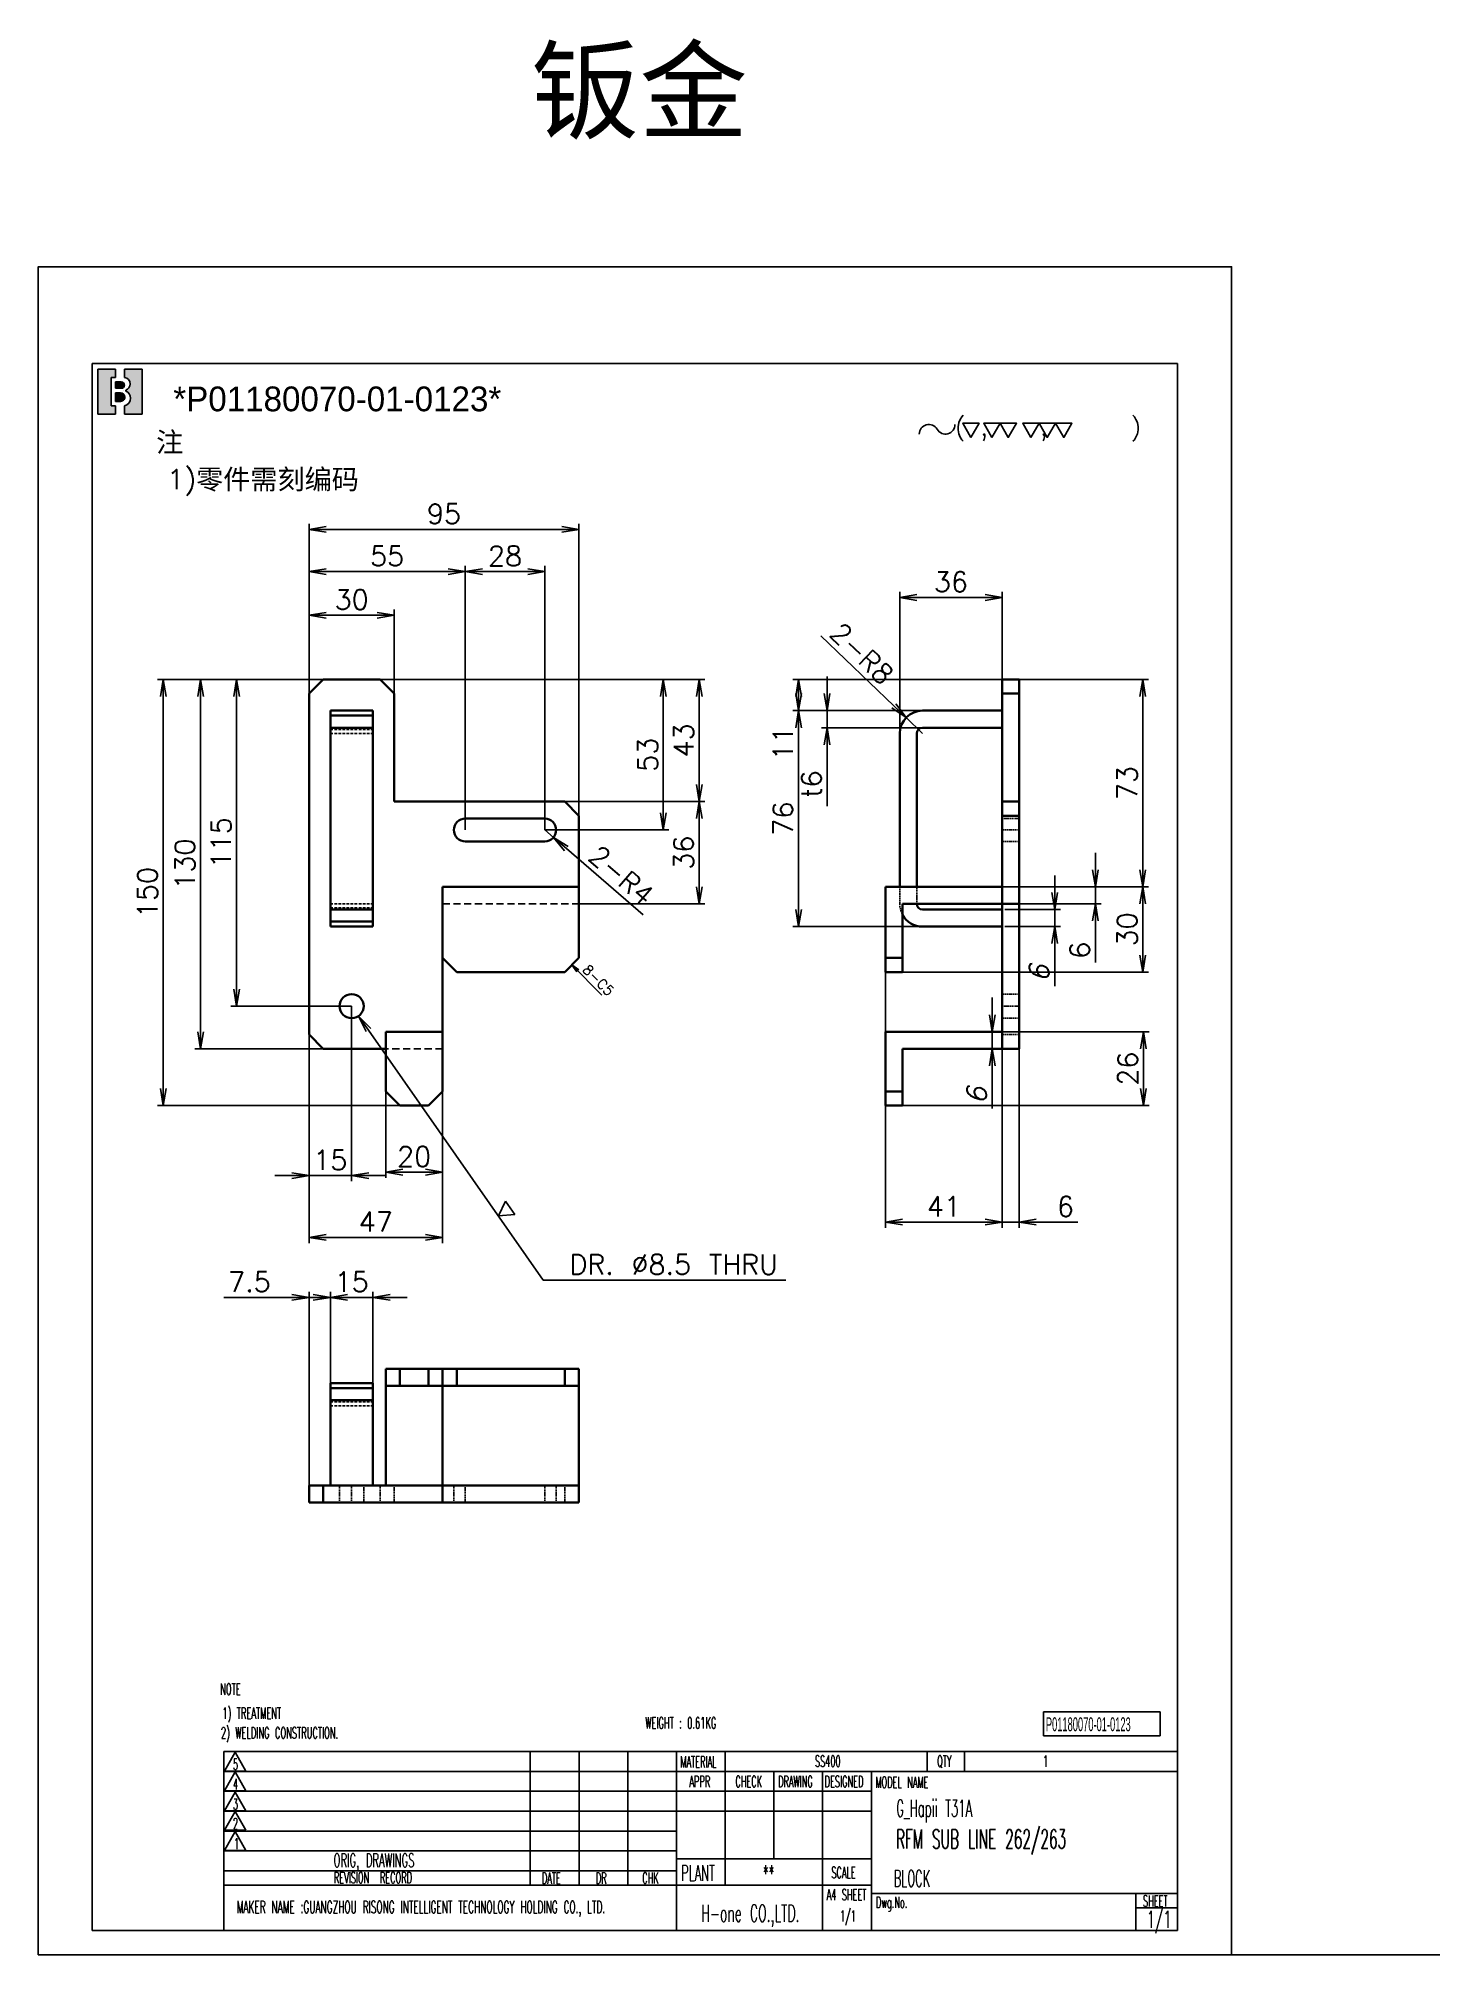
# Model space of a CAD drawing. Header units: inches. Extents: x 21 to 8642, y -3779 to 2137.
# Drawn here: x 5446 to 5940, y 19 to 693 of the extents above; entities that cross this region are included whole.
import ezdxf

# ---------------------------------------------------------------- set-up
doc = ezdxf.new("R2010")
doc.units = ezdxf.units.IN
doc.header["$MEASUREMENT"] = 0
doc.linetypes.add('HIDDEN-HOKUTO', pattern=[3.8, 2.5, -1.3])
doc.layers.add('AM_HID', color=1, linetype='HIDDEN-HOKUTO', lineweight=25)
doc.layers.add('title_frame', color=7, linetype='Continuous')
doc.layers.add('word_dim', color=253, linetype='Continuous')
doc.styles.add('DIM_FONT', font='romans.shx', dxfattribs={"oblique": 15})
doc.styles.add('MX_NOTE_STANDARD', font='txt.shx', dxfattribs={"bigfont": 'bigfont.shx'})
doc.styles.get("Standard").update_dxf_attribs({"font": 'txt', "bigfont": 'gbcbig.shx'})
doc.dimstyles.new('HKT 1-1', dxfattribs={"dimtxt": 3.5, "dimasz": 3, "dimexe": 1, "dimexo": 0, "dimgap": 1, "dimtad": 3, "dimdsep": 46, "dimtxsty": 'Standard', "dimblk1": 'OPEN', "dimblk2": 'OPEN', "dimsah": 1, "dimcen": 0, "dimclrd": 256, "dimclre": 256, "dimclrt": 3, "dimazin": 2, "dimtfac": 1, "dimtmove": 0, "dimatfit": 3, "dimldrblk": 'OPEN', "dimfxl": 1, "dimtolj": 1, "dimlwd": 25, "dimlwe": 25, "dimarcsym": 0})
doc.dimstyles.new('SCALE-1-2$0', dxfattribs={"dimscale": 2, "dimtxt": 3.5, "dimasz": 3, "dimexe": 1, "dimexo": 0.5, "dimgap": 1, "dimtad": 3, "dimdec": 1, "dimdsep": 46, "dimtxsty": 'DIM_FONT', "dimblk1": 'OPEN', "dimblk2": 'OPEN', "dimsah": 1, "dimcen": 0, "dimclrd": 256, "dimclre": 256, "dimclrt": 7, "dimazin": 2, "dimtm": 1e-09, "dimtfac": 0.6, "dimtmove": 0, "dimatfit": 3, "dimldrblk": 'OPEN', "dimfxl": 1, "dimtolj": 2, "dimarcsym": 0})
doc.dimstyles.new('STANDARD1_2', dxfattribs={"dimscale": 2, "dimtxt": 3.5, "dimasz": 3, "dimexe": 1, "dimexo": 0, "dimgap": 1, "dimtad": 3, "dimdsep": 46, "dimtxsty": 'Standard', "dimblk1": 'OPEN', "dimblk2": 'OPEN', "dimsah": 1, "dimcen": 0, "dimclrd": 256, "dimclre": 256, "dimclrt": 3, "dimazin": 2, "dimtfac": 1, "dimtmove": 0, "dimatfit": 3, "dimldrblk": 'OPEN', "dimfxl": 1, "dimtolj": 1, "dimlwd": 25, "dimlwe": 25, "dimarcsym": 0})

msp = doc.modelspace()

# ---------------------------------------------------------------- texts
at = {"linetype": 'Continuous', "ltscale": 2, "insert": (5619.724639371992, 688.9056095712449), "char_height": 28, "width": 97.82244757481385, "attachment_point": 1}
msp.add_mtext('{\\fMicrosoft YaHei|b0|i0|c134|p34;\\C3;钣金}', dxfattribs=at)
at = {"ltscale": 2, "char_height": 7, "attachment_point": 1}
for s, insert, width in [('{\\fSimSun|b0|i0|c134|p2;\\C3;注}', (5487.842360600365, 554.7259140172946), 20.72938335666549), ('{\\Fromans,bigfont|c134;\\C3;1)\\fSimSun|b0|i0|c134|p2;零件需刻编码}', (5491.713106699581, 541.6351436636696), 193.8122652991879)]:
    msp.add_mtext(s, dxfattribs=dict(at, insert=insert, width=width))
at = {"linetype": 'Continuous', "insert": (5748.325428529703, 69.45418397299136), "char_height": 6, "width": 101.8000000000002, "attachment_point": 4}
msp.add_mtext('{\\W0.5;\\C3;G_Hapii T31A}', dxfattribs=at)
at = {"layer": 'title_frame', "color": 3, "style": 'MX_NOTE_STANDARD'}
for s, height, width, p in [('NOTE', 3.92, 0.5450000000000002, (5510.394203656631, 110.37180502623)), ('1) TREATMENT', 3.92, 0.5450000000000002, (5511.172036907754, 101.925180012096)), ('WEIGHT : 0.61KG', 4, 0.5341000000000022, (5659.963785420901, 98.46669054110453)), ('2) WELDING CONSTRUCTION.', 3.92, 0.5450000000000002, (5510.640580418434, 95.00844679107968)), ('5', 3.835999999999999, 0.5341000000000025, (5514.891695341068, 83.97399870615254)), ('MATERIAL', 3.945599999999999, 0.5340999999999952, (5672.315390968755, 84.83922410686273)), ('SS400', 3.945599999999999, 0.5340999999999952, (5719.717871083298, 85.01050169684595)), ('QTY', 3.945599999999999, 0.5340999999999952, (5762.717392568187, 85.01050169684595)), ('1', 3.945599999999999, 0.5340999999999952, (5799.973030843366, 85.01050169684595)), ('APPR', 3.945599999999999, 0.5340999999999952, (5675.506749790251, 77.89686021116131)), ('CHECK', 3.945599999999999, 0.5341000000000096, (5691.698469340803, 77.89686021116131)), ('DRAWING', 3.945599999999999, 0.5340999999999952, (5706.737470528869, 77.89686021116131)), ('DESIGNED', 3.945599999999999, 0.5340999999999952, (5723.120429977951, 77.89686021116131)), ('MODEL NAME', 3.945599999999999, 0.5340999999999669, (5740.977309391748, 77.59614195427775)), ('4', 3.835999999999999, 0.5341000000000025, (5514.891695341068, 77.01941493158438)), ('3', 3.835999999999999, 0.5341000000000025, (5514.891695341068, 69.96034023841776)), ('2', 3.835999999999999, 0.5341000000000025, (5514.891695341068, 63.13404381785722)), ('RFM SUB LINE 262/263', 6.600000000000001, 0.534099999999995, (5748.248770915294, 56.31599337672151)), ('1', 3.835999999999999, 0.5341000000000025, (5515.284179499375, 56.07496912468696)), ('ORIG, DRAWINGS', 4.822400104522707, 0.5341000000000021, (5550.268779373962, 49.73764546246593)), ('REVISION  RECORD', 3.945599999999999, 0.5341000000000025, (5550.368837948105, 44.06127232327481)), ('DATE', 3.945599999999999, 0.5340999999999952, (5623.595735173732, 43.89830351053524)), ('DR', 3.945599999999999, 0.5341000000000096, (5642.583711097484, 43.87745012842561)), ('CHK', 3.945599999999999, 0.5340999999999952, (5658.936986619288, 43.94431506126193)), ('PLANT', 5.480000000000004, 0.5340999999999948, (5672.643260718121, 44.95243063086082)), ('**', 5.480000000000004, 0.5340999999999948, (5701.357062030876, 44.95243063086082)), ('SCALE', 3.945599999999999, 0.5340999999999952, (5725.472380000576, 45.85165100693621)), ('BLOCK', 5.88, 0.5, (5747.421122800124, 42.83171437517876)), ('A4 SHEET', 3.945599999999999, 0.5340999999999952, (5723.830365585194, 38.06074478067376)), ('MAKER NAME :GUANGZHOU RISONG INTELLIGENT TECHNOLOGY HOLDING CO., LTD.', 4.320000000000001, 0.5341000000000022, (5516.16888202599, 33.54650125327817)), ('H-one CO.,LTD.', 6, 0.5341000000000093, (5679.682907311568, 30.51259859070478)), ('1/1', 3.945599999999999, 0.5340999999999952, (5728.533851691291, 30.55196063895482)), ('Dwg.No.', 3.945599999999999, 0.5340999999999669, (5741.149019576145, 35.36911548578928)), ('SHEET', 3.945599999999999, 0.5340999999999952, (5835.150970379009, 35.83725401866968)), ('1/1', 6, 0.5340999999999667, (5836.584813287483, 28.36541204863306))]:
    msp.add_text(s, height=height, dxfattribs=dict(at, width=width)).set_placement(p)
at = {"layer": 'title_frame', "color": 3, "insert": (5800.984854813842, 102.4530321065299), "char_height": 4.9, "width": 8.221404979820363, "attachment_point": 1, "style": 'MX_NOTE_STANDARD'}
msp.add_mtext('{\\f3 of 9 Barcode|b0|i0|c0|p82;\\W0.5;P01180070-\\f3 of 9 Barcode|b0|i0|c134|p82;01\\f3 of 9 Barcode|b0|i0|c0|p82;-0\\f3 of 9 Barcode|b0|i0|c134|p82;123}', dxfattribs=at)
at = {"layer": 'word_dim', "color": 3, "linetype": 'Continuous', "ltscale": 2}
msp.add_text('8-C5', height=3.5, rotation=315, dxfattribs=at).set_placement((5637.648522687641, 365.221037869449))
at = {"layer": 'word_dim', "color": 3, "linetype": 'Continuous', "insert": (5493.875377365419, 570.795550969885), "char_height": 8.722000000000001, "width": 200, "attachment_point": 1}
msp.add_mtext('{\\f3 of 9 Barcode|b0|i0|c0|p82;*P01180070-\\f3 of 9 Barcode|b0|i0|c134|p82;01\\f3 of 9 Barcode|b0|i0|c0|p82;-0\\f3 of 9 Barcode|b0|i0|c134|p82;123\\f3 of 9 Barcode|b0|i0|c0|p82;*}', dxfattribs=at)

# ---------------------------------------------------------------- blocks, each defined once
blk = doc.blocks.new('B機密ﾏｰｸ')
blk.add_hatch(color=1).paths.add_polyline_path([(0.3999999986702711, 0.8149999997779807), (0.3999999986702711, 0.9999999997779806), (-1.3297288e-09, 0.9999999997779806), (-1.3297288e-09, -2.220193e-10), (0.3999999986702711, -2.220193e-10), (0.3999999986702711, 0.1849999997779807), (0.2999999986702711, 0.1849999997779807), (0.2999999986702711, 0.8149999997779807)])
h = blk.add_hatch(color=1)
edge = h.paths.add_edge_path()
edge.add_line((0.5999999986702714, 0.9999999997779806), (0.5999999986702718, 0.8142220507965398))
edge.add_arc((0.5849999986702712, 0.6699999997779816), 0.1449999999999991, -5.115907697472721e-13, 84.06222754839428, ccw=False)
edge.add_arc((0.5849999986702707, 0.6699999997779802), 0.1449999999999993, -69.82872865353448, 1.1368683772161603e-13, ccw=False)
edge.add_line((0.6349999986702715, 0.5338934238898192), (0.6349999986702711, 0.5120827805020305))
edge.add_arc((0.5699999986702688, 0.3549999997779789), 0.1700000000000021, 3.979039320256561e-13, 67.5204943905955, ccw=False)
edge.add_arc((0.5699999986702724, 0.3549999997779802), 0.1699999999999993, -79.83575137827683, 0, ccw=False)
edge.add_line((0.5999999986702714, 0.1876679944711657), (0.5999999986702714, -2.220192918400699e-10))
edge.add_line((0.5999999986702714, -2.220193e-10), (0.9999999986702712, -2.220193e-10))
edge.add_line((0.9999999986702712, -2.220193e-10), (0.9999999986702712, 0.9999999997779806))
edge.add_line((0.9999999986702712, 0.9999999997779806), (0.5999999986702714, 0.9999999997779806))
h = blk.add_hatch(color=1)
edge = h.paths.add_edge_path()
edge.add_arc((0.5299999986702706, 0.6449999997779808), 0.07, 359.9999999999989, 450)
edge.add_line((0.5299999986702706, 0.7149999997779806), (0.3999999986702711, 0.7149999997779806))
edge.add_line((0.3999999986702711, 0.7149999997779806), (0.3999999986702711, 0.5749999997779809))
edge.add_line((0.3999999986702711, 0.5749999997779809), (0.5299999986702701, 0.5749999997779809))
edge.add_arc((0.5299999986702701, 0.6449999997779808), 0.07, 270, 359.9999999999999)
h = blk.add_hatch(color=1)
edge = h.paths.add_edge_path()
edge.add_arc((0.5149999986702705, 0.3799999997779802), 0.095, 1.018e-13, 90)
edge.add_line((0.5149999986702705, 0.4749999997779804), (0.3999999986702711, 0.4749999997779808))
edge.add_line((0.3999999986702711, 0.4749999997779808), (0.3999999986702711, 0.2849999997779809))
edge.add_line((0.3999999986702711, 0.2849999997779809), (0.5149999986702718, 0.2849999997779809))
edge.add_arc((0.5149999986702718, 0.379999999777981), 0.095, 270, 360.0000000000003)
at = {"color": 1}
for p, q in [((-1.3297288e-09, -2.220193e-10), (-1.3297288e-09, 0.9999999997779806)), ((-1.3297288e-09, 0.9999999997779806), (0.3999999986702711, 0.9999999997779806)), ((0.3999999986702711, 0.8149999997779807), (0.3999999986702711, 0.9999999997779806)), ((0.5999999986702714, 0.9999999997779806), (0.5999999986702718, 0.8142220507965398)), ((0.5999999986702714, 0.9999999997779806), (0.9999999986702712, 0.9999999997779806)), ((0.9999999986702712, 0.9999999997779806), (0.9999999986702712, -2.220193e-10)), ((0.2999999986702711, 0.8149999997779807), (0.3999999986702711, 0.8149999997779807)), ((0.2999999986702711, 0.1849999997779807), (0.2999999986702711, 0.8149999997779807)), ((0.3999999986702711, 0.7149999997779806), (0.5299999986702706, 0.7149999997779806)), ((0.3999999986702711, 0.5749999997779809), (0.3999999986702711, 0.7149999997779806)), ((0.5299999986702701, 0.5749999997779809), (0.3999999986702711, 0.5749999997779809)), ((0.5149999986702705, 0.4749999997779804), (0.3999999986702711, 0.4749999997779808)), ((0.3999999986702711, 0.2849999997779809), (0.3999999986702711, 0.4749999997779808)), ((0.5699999986702711, 0.5249999997779802), (0.5699999986702716, 0.5249999997779807)), ((0.5999999986702705, 0.6449999997779794), (0.59999999867027, 0.6449999997779803)), ((0.6349999986702715, 0.5338934238898192), (0.6349999986702711, 0.5120827805020305)), ((0.7299999986702704, 0.6699999997779807), (0.7299999986702704, 0.6699999997779802)), ((0.3999999986702711, 0.1849999997779807), (0.2999999986702711, 0.1849999997779807)), ((0.5149999986702718, 0.2849999997779809), (0.3999999986702711, 0.2849999997779809)), ((0.3999999986702711, -2.220193e-10), (0.3999999986702711, 0.1849999997779807)), ((0.5999999986702714, 0.1876679944711657), (0.5999999986702714, -2.220193e-10)), ((0.6099999986702707, 0.3799999997779806), (0.609999998670272, 0.3799999997779815)), ((0.739999998670271, 0.3549999997779802), (0.739999998670271, 0.3549999997779802)), ((0.3999999986702711, -2.220193e-10), (-1.3297288e-09, -2.220193e-10)), ((0.9999999986702712, -2.220193e-10), (0.5999999986702714, -2.220193e-10))]:
    blk.add_line(p, q, dxfattribs=at)
for centre, radius, start, end in [((0.5149999986702705, 0.3799999997779802), 0.095, 1.018e-13, 90), ((0.5299999986702706, 0.6449999997779808), 0.07, 359.9999999999989, 90), ((0.5299999986702701, 0.6449999997779808), 0.07, 270, 359.9999999999999), ((0.5849999986702712, 0.6699999997779816), 0.1449999999999991, 359.9999999999995, 84.06222754839432), ((0.5849999986702707, 0.6699999997779802), 0.1449999999999993, 290.1712713464655, 1.781e-13), ((0.5699999986702688, 0.3549999997779789), 0.1700000000000021, 4.58e-13, 67.52049439059552), ((0.5149999986702718, 0.379999999777981), 0.095, 270, 2.799e-13), ((0.5699999986702724, 0.3549999997779802), 0.1699999999999993, 280.1642486217232, 0)]:
    blk.add_arc(centre, radius, start, end, dxfattribs=at)
blk.add_attdef('B機密ﾏｰｸ', (-0.0857467348302255, 1.074949466596297), '', height=0.2)
blk = doc.blocks.new('shiage0')
at = {"layer": 'word_dim', "color": 3, "linetype": 'Continuous'}
for centre, radius, start, end in [((1.687489685469927, 1.849274192977646e-05), 1.687500000000015, 29.99999999999973, 180), ((4.610325423242443, 1.68751849274193), 1.6875, 209.9999999999997, 0)]:
    blk.add_arc(centre, radius, start, end, dxfattribs=at)
blk = doc.blocks.new('10')
at = {"layer": 'title_frame', "color": 3, "linetype": 'Continuous'}
for points in [[(9.625360041289241, 2.650317104677924), (8.180360041289191, 5.153130521614912), (11.07036004128918, 5.153130521615026)], [(13.30945624889046, 2.650317104677924), (11.86445624889041, 5.153130521614912), (17.64445624889038, 5.15313052161514), (16.19945624889044, 2.650317104678038), (14.75445624889039, 5.153130521615026)], [(20.17199269540924, 2.650317104677924), (18.72699269540919, 5.153130521614912), (27.39699269540915, 5.15313052161514), (25.95199269540922, 2.650317104678095), (24.50699269540917, 5.153130521615083), (23.06199269540923, 2.650317104678038), (21.61699269540918, 5.153130521615026)]]:
    blk.add_lwpolyline(points, close=True, dxfattribs=at)
blk.add_blockref('shiage0', (0.5207737940818333, 3.2441946934008), dxfattribs=at)
blk.add_text('( ,   ,     )', height=3, dxfattribs=at).set_placement((6.843075599901567, 2.972427221680277))
blk = doc.blocks.new('_Open')
at = {"color": 0, "lineweight": -2}
for p, q in [((-1, 0.1666666666666667), (0, 0)), ((-1, -0.1666666666666667), (0, 0)), ((0, 0), (-1, 0))]:
    blk.add_line(p, q, dxfattribs=at)
blk = doc.blocks.new('*D63')
at = {"layer": 'DEFPOINTS', "color": 0, "linetype": 'Continuous', "ltscale": 2, "transparency": 16777216}
for p in [(5636.648522687641, 520.4939463423261), (5541.648522687641, 462.7201833772615), (5636.648522687641, 416.8233642149189)]:
    blk.add_point(p, dxfattribs=at)
at = {"layer": 'word_dim', "linetype": 'Continuous', "lineweight": 25, "ltscale": 2, "transparency": 16777216}
for p, q in [((5541.648522687641, 462.7201833772615), (5541.648522687641, 522.4939463423261)), ((5547.648522687641, 520.4939463423261), (5630.648522687641, 520.4939463423261)), ((5636.648522687641, 416.8233642149189), (5636.648522687641, 522.4939463423261))]:
    blk.add_line(p, q, dxfattribs=at)
at = {"layer": 'word_dim', "linetype": 'Continuous', "lineweight": 25, "ltscale": 2, "transparency": 16777216, "xscale": 6, "yscale": 6, "zscale": 6, "rotation": 180}
blk.add_blockref('_Open', (5541.648522687641, 520.4939463423261), dxfattribs=at)
at = {"layer": 'word_dim', "linetype": 'Continuous', "lineweight": 25, "ltscale": 2, "transparency": 16777216, "xscale": 6, "yscale": 6, "zscale": 6}
blk.add_blockref('_Open', (5636.648522687641, 520.4939463423261), dxfattribs=at)
at = {"layer": 'word_dim', "color": 3, "linetype": 'Continuous', "ltscale": 2, "transparency": 16777216, "insert": (5589.148522687641, 525.9939463423261), "char_height": 7, "attachment_point": 5}
blk.add_mtext('\\A1;95', dxfattribs=at)
blk = doc.blocks.new('*D64')
at = {"layer": 'DEFPOINTS', "color": 0, "linetype": 'Continuous', "ltscale": 2, "transparency": 16777216}
for p in [(5571.648522687641, 490.2919348616833), (5541.648522687641, 458.6013365841918), (5571.648522687641, 458.6013365841918)]:
    blk.add_point(p, dxfattribs=at)
at = {"layer": 'word_dim', "linetype": 'Continuous', "lineweight": 25, "ltscale": 2, "transparency": 16777216}
for p, q in [((5541.648522687641, 458.6013365841918), (5541.648522687641, 492.2919348616833)), ((5547.648522687641, 490.2919348616833), (5565.648522687641, 490.2919348616833)), ((5571.648522687641, 458.6013365841918), (5571.648522687641, 492.2919348616833))]:
    blk.add_line(p, q, dxfattribs=at)
at = {"layer": 'word_dim', "linetype": 'Continuous', "lineweight": 25, "ltscale": 2, "transparency": 16777216, "xscale": 6, "yscale": 6, "zscale": 6, "rotation": 180}
blk.add_blockref('_Open', (5541.648522687641, 490.2919348616833), dxfattribs=at)
at = {"layer": 'word_dim', "linetype": 'Continuous', "lineweight": 25, "ltscale": 2, "transparency": 16777216, "xscale": 6, "yscale": 6, "zscale": 6}
blk.add_blockref('_Open', (5571.648522687641, 490.2919348616833), dxfattribs=at)
at = {"layer": 'word_dim', "color": 3, "linetype": 'Continuous', "ltscale": 2, "transparency": 16777216, "insert": (5556.648522687641, 495.7919348616833), "char_height": 7, "attachment_point": 5}
blk.add_mtext('\\A1;30', dxfattribs=at)
blk = doc.blocks.new('*D65')
at = {"layer": 'DEFPOINTS', "color": 0, "linetype": 'Continuous', "ltscale": 2, "transparency": 16777216}
for p in [(5556.648522687641, 467.7201833772615), (5490.328993379489, 317.7211599397615), (5576.354359690393, 317.7211599397615)]:
    blk.add_point(p, dxfattribs=at)
at = {"layer": 'word_dim', "linetype": 'Continuous', "lineweight": 25, "ltscale": 2, "transparency": 16777216}
for p, q in [((5556.648522687641, 467.7201833772615), (5488.328993379489, 467.7201833772615)), ((5490.328993379489, 461.7201833772615), (5490.328993379489, 323.7211599397615)), ((5576.354359690393, 317.7211599397615), (5488.328993379489, 317.7211599397615))]:
    blk.add_line(p, q, dxfattribs=at)
at = {"layer": 'word_dim', "linetype": 'Continuous', "lineweight": 25, "ltscale": 2, "transparency": 16777216, "xscale": 6, "yscale": 6, "zscale": 6}
for p, rotation in [((5490.328993379489, 467.7201833772615), 90), ((5490.328993379489, 317.7211599397615), 270)]:
    blk.add_blockref('_Open', p, dxfattribs=dict(at, rotation=rotation))
at = {"layer": 'word_dim', "color": 3, "linetype": 'Continuous', "ltscale": 2, "transparency": 16777216, "insert": (5484.828993379489, 392.7206716585124), "char_height": 7, "attachment_point": 5, "rotation": 90}
blk.add_mtext('\\A1;150', dxfattribs=at)
blk = doc.blocks.new('*D66')
at = {"layer": 'DEFPOINTS', "color": 0, "linetype": 'Continuous', "ltscale": 2, "transparency": 16777216}
for p in [(5503.493541495876, 467.7201833772615), (5552.037301553939, 467.7201833772615), (5552.037301553939, 337.720061306949)]:
    blk.add_point(p, dxfattribs=at)
at = {"layer": 'word_dim', "linetype": 'Continuous', "lineweight": 25, "ltscale": 2, "transparency": 16777216}
for p, q in [((5552.037301553939, 467.7201833772615), (5501.493541495876, 467.7201833772615)), ((5503.493541495876, 343.720061306949), (5503.493541495876, 461.7201833772615)), ((5552.037301553939, 337.720061306949), (5501.493541495876, 337.720061306949))]:
    blk.add_line(p, q, dxfattribs=at)
at = {"layer": 'word_dim', "linetype": 'Continuous', "lineweight": 25, "ltscale": 2, "transparency": 16777216, "xscale": 6, "yscale": 6, "zscale": 6}
for p, rotation in [((5503.493541495876, 467.7201833772615), 90), ((5503.493541495876, 337.720061306949), 270)]:
    blk.add_blockref('_Open', p, dxfattribs=dict(at, rotation=rotation))
at = {"layer": 'word_dim', "color": 3, "linetype": 'Continuous', "ltscale": 2, "transparency": 16777216, "insert": (5497.993541495876, 402.7201223421062), "char_height": 7, "attachment_point": 5, "rotation": 90}
blk.add_mtext('\\A1;130', dxfattribs=at)
blk = doc.blocks.new('*D67')
at = {"layer": 'DEFPOINTS', "color": 0, "linetype": 'Continuous', "ltscale": 2, "transparency": 16777216}
for p in [(5541.648522687641, 250.2302941176144), (5549.148522687641, 220.0625883333682), (5541.648522687641, 184.0625883333682)]:
    blk.add_point(p, dxfattribs=at)
at = {"layer": 'word_dim', "linetype": 'Continuous', "lineweight": 25, "ltscale": 2, "transparency": 16777216}
for p, q in [((5535.648522687641, 250.2302941176144), (5511.648522687641, 250.2302941176144)), ((5541.648522687641, 184.0625883333682), (5541.648522687641, 252.2302941176144)), ((5549.148522687641, 250.2302941176144), (5541.648522687641, 250.2302941176144)), ((5549.148522687641, 220.0625883333682), (5549.148522687641, 252.2302941176144)), ((5555.148522687641, 250.2302941176144), (5561.148522687641, 250.2302941176144))]:
    blk.add_line(p, q, dxfattribs=at)
at = {"layer": 'word_dim', "linetype": 'Continuous', "lineweight": 25, "ltscale": 2, "transparency": 16777216, "xscale": 6, "yscale": 6, "zscale": 6}
blk.add_blockref('_Open', (5541.648522687641, 250.2302941176144), dxfattribs=at)
at = {"layer": 'word_dim', "linetype": 'Continuous', "lineweight": 25, "ltscale": 2, "transparency": 16777216, "xscale": 6, "yscale": 6, "zscale": 6, "rotation": 180}
blk.add_blockref('_Open', (5549.148522687641, 250.2302941176144), dxfattribs=at)
at = {"layer": 'word_dim', "color": 3, "linetype": 'Continuous', "ltscale": 2, "transparency": 16777216, "insert": (5520.648522687641, 255.7302941176144), "char_height": 7, "attachment_point": 5}
blk.add_mtext('\\A1;7.5', dxfattribs=at)
blk = doc.blocks.new('*D68')
at = {"layer": 'DEFPOINTS', "color": 0, "linetype": 'Continuous', "ltscale": 2, "transparency": 16777216}
for p in [(5564.148522687641, 250.2302941176144), (5549.148522687641, 220.0625883333682), (5564.148522687641, 219.8158231966495)]:
    blk.add_point(p, dxfattribs=at)
at = {"layer": 'word_dim', "linetype": 'Continuous', "lineweight": 25, "ltscale": 2, "transparency": 16777216}
for p, q in [((5543.148522687641, 250.2302941176144), (5537.148522687641, 250.2302941176144)), ((5549.148522687641, 220.0625883333682), (5549.148522687641, 252.2302941176144)), ((5549.148522687641, 250.2302941176144), (5564.148522687641, 250.2302941176144)), ((5564.148522687641, 219.8158231966495), (5564.148522687641, 252.2302941176144)), ((5570.148522687641, 250.2302941176144), (5576.148522687641, 250.2302941176144))]:
    blk.add_line(p, q, dxfattribs=at)
at = {"layer": 'word_dim', "linetype": 'Continuous', "lineweight": 25, "ltscale": 2, "transparency": 16777216, "xscale": 6, "yscale": 6, "zscale": 6}
blk.add_blockref('_Open', (5549.148522687641, 250.2302941176144), dxfattribs=at)
at = {"layer": 'word_dim', "linetype": 'Continuous', "lineweight": 25, "ltscale": 2, "transparency": 16777216, "xscale": 6, "yscale": 6, "zscale": 6, "rotation": 180}
blk.add_blockref('_Open', (5564.148522687641, 250.2302941176144), dxfattribs=at)
at = {"layer": 'word_dim', "color": 3, "linetype": 'Continuous', "ltscale": 2, "transparency": 16777216, "insert": (5556.648522687641, 255.7302941176144), "char_height": 7, "attachment_point": 5}
blk.add_mtext('\\A1;15', dxfattribs=at)
blk = doc.blocks.new('*D69')
at = {"layer": 'DEFPOINTS', "color": 0, "linetype": 'Continuous', "ltscale": 2, "transparency": 16777216}
for p in [(5541.648522687641, 342.720061306949), (5588.648522687641, 343.720061306949), (5588.648522687641, 271.3646072739625)]:
    blk.add_point(p, dxfattribs=at)
at = {"layer": 'word_dim', "linetype": 'Continuous', "lineweight": 25, "ltscale": 2, "transparency": 16777216}
for p, q in [((5541.648522687641, 342.720061306949), (5541.648522687641, 269.3646072739625)), ((5588.648522687641, 343.720061306949), (5588.648522687641, 269.3646072739625)), ((5547.648522687641, 271.3646072739625), (5582.648522687641, 271.3646072739625))]:
    blk.add_line(p, q, dxfattribs=at)
at = {"layer": 'word_dim', "linetype": 'Continuous', "lineweight": 25, "ltscale": 2, "transparency": 16777216, "xscale": 6, "yscale": 6, "zscale": 6, "rotation": 180}
blk.add_blockref('_Open', (5541.648522687641, 271.3646072739625), dxfattribs=at)
at = {"layer": 'word_dim', "linetype": 'Continuous', "lineweight": 25, "ltscale": 2, "transparency": 16777216, "xscale": 6, "yscale": 6, "zscale": 6}
blk.add_blockref('_Open', (5588.648522687641, 271.3646072739625), dxfattribs=at)
at = {"layer": 'word_dim', "color": 3, "linetype": 'Continuous', "ltscale": 2, "transparency": 16777216, "insert": (5565.148522687641, 276.8646072739625), "char_height": 7, "attachment_point": 5}
blk.add_mtext('\\A1;47', dxfattribs=at)
blk = doc.blocks.new('*D70')
at = {"layer": 'DEFPOINTS', "color": 0, "linetype": 'Continuous', "ltscale": 2, "transparency": 16777216}
for p in [(5568.648522687641, 322.721159939776), (5588.648522687641, 322.7211599397615), (5588.648522687641, 294.2999696273164)]:
    blk.add_point(p, dxfattribs=at)
at = {"layer": 'word_dim', "linetype": 'Continuous', "lineweight": 25, "ltscale": 2, "transparency": 16777216}
for p, q in [((5568.648522687641, 322.721159939776), (5568.648522687641, 292.2999696273164)), ((5588.648522687641, 322.7211599397615), (5588.648522687641, 292.2999696273164)), ((5574.648522687641, 294.2999696273164), (5582.648522687641, 294.2999696273164))]:
    blk.add_line(p, q, dxfattribs=at)
at = {"layer": 'word_dim', "linetype": 'Continuous', "lineweight": 25, "ltscale": 2, "transparency": 16777216, "xscale": 6, "yscale": 6, "zscale": 6, "rotation": 180}
blk.add_blockref('_Open', (5568.648522687641, 294.2999696273164), dxfattribs=at)
at = {"layer": 'word_dim', "linetype": 'Continuous', "lineweight": 25, "ltscale": 2, "transparency": 16777216, "xscale": 6, "yscale": 6, "zscale": 6}
blk.add_blockref('_Open', (5588.648522687641, 294.2999696273164), dxfattribs=at)
at = {"layer": 'word_dim', "color": 3, "linetype": 'Continuous', "ltscale": 2, "transparency": 16777216, "insert": (5578.648522687641, 299.7999696273164), "char_height": 7, "attachment_point": 5}
blk.add_mtext('\\A1;20', dxfattribs=at)
blk = doc.blocks.new('*D71')
at = {"layer": 'DEFPOINTS', "color": 0, "linetype": 'Continuous', "ltscale": 2, "transparency": 16777216}
for p in [(5596.648522687641, 505.6616328436558), (5541.648522687641, 462.7201833772615), (5596.648522687641, 414.7201833772615)]:
    blk.add_point(p, dxfattribs=at)
at = {"layer": 'word_dim', "linetype": 'Continuous', "lineweight": 25, "ltscale": 2, "transparency": 16777216}
for p, q in [((5541.648522687641, 462.7201833772615), (5541.648522687641, 507.6616328436558)), ((5596.648522687641, 414.7201833772615), (5596.648522687641, 507.6616328436558)), ((5547.648522687641, 505.6616328436558), (5590.648522687641, 505.6616328436558))]:
    blk.add_line(p, q, dxfattribs=at)
at = {"layer": 'word_dim', "linetype": 'Continuous', "lineweight": 25, "ltscale": 2, "transparency": 16777216, "xscale": 6, "yscale": 6, "zscale": 6, "rotation": 180}
blk.add_blockref('_Open', (5541.648522687641, 505.6616328436558), dxfattribs=at)
at = {"layer": 'word_dim', "linetype": 'Continuous', "lineweight": 25, "ltscale": 2, "transparency": 16777216, "xscale": 6, "yscale": 6, "zscale": 6}
blk.add_blockref('_Open', (5596.648522687641, 505.6616328436558), dxfattribs=at)
at = {"layer": 'word_dim', "color": 3, "linetype": 'Continuous', "ltscale": 2, "transparency": 16777216, "insert": (5569.148522687641, 511.1616328436558), "char_height": 7, "attachment_point": 5}
blk.add_mtext('\\A1;55', dxfattribs=at)
blk = doc.blocks.new('*D72')
at = {"layer": 'DEFPOINTS', "color": 0, "linetype": 'Continuous', "ltscale": 2, "transparency": 16777216}
for p in [(5624.648522687641, 505.6616328436558), (5596.648522687641, 414.7201833772615), (5624.648522687641, 414.7201833772615)]:
    blk.add_point(p, dxfattribs=at)
at = {"layer": 'word_dim', "linetype": 'Continuous', "lineweight": 25, "ltscale": 2, "transparency": 16777216}
for p, q in [((5596.648522687641, 414.7201833772615), (5596.648522687641, 507.6616328436558)), ((5624.648522687641, 414.7201833772615), (5624.648522687641, 507.6616328436558)), ((5602.648522687641, 505.6616328436558), (5618.648522687641, 505.6616328436558))]:
    blk.add_line(p, q, dxfattribs=at)
at = {"layer": 'word_dim', "linetype": 'Continuous', "lineweight": 25, "ltscale": 2, "transparency": 16777216, "xscale": 6, "yscale": 6, "zscale": 6, "rotation": 180}
blk.add_blockref('_Open', (5596.648522687641, 505.6616328436558), dxfattribs=at)
at = {"layer": 'word_dim', "linetype": 'Continuous', "lineweight": 25, "ltscale": 2, "transparency": 16777216, "xscale": 6, "yscale": 6, "zscale": 6}
blk.add_blockref('_Open', (5624.648522687641, 505.6616328436558), dxfattribs=at)
at = {"layer": 'word_dim', "color": 3, "linetype": 'Continuous', "ltscale": 2, "transparency": 16777216, "insert": (5610.648522687641, 511.1616328436558), "char_height": 7, "attachment_point": 5}
blk.add_mtext('\\A1;28', dxfattribs=at)
blk = doc.blocks.new('*D73')
at = {"layer": 'DEFPOINTS', "color": 0, "linetype": 'Continuous', "ltscale": 2, "transparency": 16777216}
for p in [(5566.648522687641, 467.7201833772615), (5571.648522687641, 424.7201833772615), (5679.001413265682, 424.7201833772615)]:
    blk.add_point(p, dxfattribs=at)
at = {"layer": 'word_dim', "linetype": 'Continuous', "lineweight": 25, "ltscale": 2, "transparency": 16777216}
for p, q in [((5566.648522687641, 467.7201833772615), (5681.001413265682, 467.7201833772615)), ((5679.001413265682, 461.7201833772615), (5679.001413265682, 430.7201833772615)), ((5571.648522687641, 424.7201833772615), (5681.001413265682, 424.7201833772615))]:
    blk.add_line(p, q, dxfattribs=at)
at = {"layer": 'word_dim', "linetype": 'Continuous', "lineweight": 25, "ltscale": 2, "transparency": 16777216, "xscale": 6, "yscale": 6, "zscale": 6}
for p, rotation in [((5679.001413265682, 467.7201833772615), 90), ((5679.001413265682, 424.7201833772615), 270)]:
    blk.add_blockref('_Open', p, dxfattribs=dict(at, rotation=rotation))
at = {"layer": 'word_dim', "color": 3, "linetype": 'Continuous', "ltscale": 2, "transparency": 16777216, "insert": (5673.501413265682, 446.2201833772624), "char_height": 7, "attachment_point": 5, "rotation": 90}
blk.add_mtext('\\A1;43', dxfattribs=at)
blk = doc.blocks.new('*D74')
at = {"layer": 'DEFPOINTS', "color": 0, "linetype": 'Continuous', "ltscale": 2, "transparency": 16777216}
for p in [(5566.648522687641, 467.7201833772615), (5624.648522687641, 414.7201833772615), (5666.338977095062, 414.7201833772615)]:
    blk.add_point(p, dxfattribs=at)
at = {"layer": 'word_dim', "linetype": 'Continuous', "lineweight": 25, "ltscale": 2, "transparency": 16777216}
for p, q in [((5566.648522687641, 467.7201833772615), (5668.338977095062, 467.7201833772615)), ((5666.338977095062, 461.7201833772615), (5666.338977095062, 420.7201833772615)), ((5624.648522687641, 414.7201833772615), (5668.338977095062, 414.7201833772615))]:
    blk.add_line(p, q, dxfattribs=at)
at = {"layer": 'word_dim', "linetype": 'Continuous', "lineweight": 25, "ltscale": 2, "transparency": 16777216, "xscale": 6, "yscale": 6, "zscale": 6}
for p, rotation in [((5666.338977095062, 467.7201833772615), 90), ((5666.338977095062, 414.7201833772615), 270)]:
    blk.add_blockref('_Open', p, dxfattribs=dict(at, rotation=rotation))
at = {"layer": 'word_dim', "color": 3, "linetype": 'Continuous', "ltscale": 2, "transparency": 16777216, "insert": (5660.838977095062, 441.2201833772624), "char_height": 7, "attachment_point": 5, "rotation": 90}
blk.add_mtext('\\A1;53', dxfattribs=at)
blk = doc.blocks.new('*D75')
at = {"layer": 'DEFPOINTS', "color": 0, "linetype": 'Continuous', "ltscale": 2, "transparency": 16777216}
for p in [(5785.577261531786, 467.7201833772615), (5713.955106609328, 456.7201833772615), (5764.561501584454, 456.7201833772615)]:
    blk.add_point(p, dxfattribs=at)
at = {"layer": 'word_dim', "linetype": 'Continuous', "lineweight": 25, "ltscale": 2, "transparency": 16777216}
for p, q in [((5785.577261531786, 467.7201833772615), (5711.955106609328, 467.7201833772615)), ((5713.955106609328, 461.7201833772615), (5713.955106609328, 462.7201833772615)), ((5764.561501584454, 456.7201833772615), (5711.955106609328, 456.7201833772615)), ((5713.955106609328, 456.7201833772615), (5713.955106609328, 439.7201833772615))]:
    blk.add_line(p, q, dxfattribs=at)
at = {"layer": 'word_dim', "linetype": 'Continuous', "lineweight": 25, "ltscale": 2, "transparency": 16777216, "xscale": 6, "yscale": 6, "zscale": 6}
for p, rotation in [((5713.955106609328, 467.7201833772615), 90), ((5713.955106609328, 456.7201833772615), 270)]:
    blk.add_blockref('_Open', p, dxfattribs=dict(at, rotation=rotation))
at = {"layer": 'word_dim', "color": 3, "linetype": 'Continuous', "ltscale": 2, "transparency": 16777216, "insert": (5708.455106609328, 445.2201833772625), "char_height": 7, "attachment_point": 5, "rotation": 90}
blk.add_mtext('\\A1;11', dxfattribs=at)
blk = doc.blocks.new('*D76')
at = {"layer": 'DEFPOINTS', "color": 0, "linetype": 'Continuous', "ltscale": 2, "transparency": 16777216}
for p in [(5761.986914604031, 456.7201833772615), (5713.955106609328, 380.7201833772615), (5763.376498775966, 380.7201833772615)]:
    blk.add_point(p, dxfattribs=at)
at = {"layer": 'word_dim', "linetype": 'Continuous', "lineweight": 25, "ltscale": 2, "transparency": 16777216}
for p, q in [((5761.986914604031, 456.7201833772615), (5711.955106609328, 456.7201833772615)), ((5713.955106609328, 450.7201833772615), (5713.955106609328, 386.7201833772615)), ((5763.376498775966, 380.7201833772615), (5711.955106609328, 380.7201833772615))]:
    blk.add_line(p, q, dxfattribs=at)
at = {"layer": 'word_dim', "linetype": 'Continuous', "lineweight": 25, "ltscale": 2, "transparency": 16777216, "xscale": 6, "yscale": 6, "zscale": 6}
for p, rotation in [((5713.955106609328, 456.7201833772615), 90), ((5713.955106609328, 380.7201833772615), 270)]:
    blk.add_blockref('_Open', p, dxfattribs=dict(at, rotation=rotation))
at = {"layer": 'word_dim', "color": 3, "linetype": 'Continuous', "ltscale": 2, "transparency": 16777216, "insert": (5708.455106609328, 418.7201833772625), "char_height": 7, "attachment_point": 5, "rotation": 90}
blk.add_mtext('\\A1;76', dxfattribs=at)
blk = doc.blocks.new('*D77')
at = {"layer": 'DEFPOINTS', "color": 0, "linetype": 'Continuous', "ltscale": 2, "transparency": 16777216}
for p in [(5770.240047276226, 456.7201833772615), (5723.996880113818, 450.7201833772615), (5770.240047276226, 450.7201833772615)]:
    blk.add_point(p, dxfattribs=at)
at = {"layer": 'word_dim', "linetype": 'Continuous', "lineweight": 25, "ltscale": 2, "transparency": 16777216}
for p, q in [((5723.996880113818, 462.7201833772615), (5723.996880113818, 468.7201833772615)), ((5770.240047276226, 456.7201833772615), (5721.996880113818, 456.7201833772615)), ((5723.996880113818, 456.7201833772615), (5723.996880113818, 450.7201833772615)), ((5770.240047276226, 450.7201833772615), (5721.996880113818, 450.7201833772615)), ((5723.996880113818, 444.7201833772615), (5723.996880113818, 423.0535167105949))]:
    blk.add_line(p, q, dxfattribs=at)
at = {"layer": 'word_dim', "linetype": 'Continuous', "lineweight": 25, "ltscale": 2, "transparency": 16777216, "xscale": 6, "yscale": 6, "zscale": 6}
for p, rotation in [((5723.996880113818, 456.7201833772615), 270), ((5723.996880113818, 450.7201833772615), 90)]:
    blk.add_blockref('_Open', p, dxfattribs=dict(at, rotation=rotation))
at = {"layer": 'word_dim', "color": 3, "linetype": 'Continuous', "ltscale": 2, "transparency": 16777216, "insert": (5718.496880113818, 430.8868500439291), "char_height": 7, "attachment_point": 5, "rotation": 90}
blk.add_mtext('\\A1;t6', dxfattribs=at)
blk = doc.blocks.new('*D78')
at = {"layer": 'DEFPOINTS', "color": 0, "linetype": 'Continuous', "ltscale": 2, "transparency": 16777216}
for p in [(5791.577261531786, 467.7201833772615), (5835.108429427377, 467.7201833772615), (5785.577261531786, 394.7218923616365)]:
    blk.add_point(p, dxfattribs=at)
at = {"layer": 'word_dim', "linetype": 'Continuous', "lineweight": 25, "ltscale": 2, "transparency": 16777216}
for p, q in [((5791.577261531786, 467.7201833772615), (5837.108429427377, 467.7201833772615)), ((5835.108429427377, 400.7218923616365), (5835.108429427377, 461.7201833772615)), ((5785.577261531786, 394.7218923616365), (5837.108429427377, 394.7218923616365))]:
    blk.add_line(p, q, dxfattribs=at)
at = {"layer": 'word_dim', "linetype": 'Continuous', "lineweight": 25, "ltscale": 2, "transparency": 16777216, "xscale": 6, "yscale": 6, "zscale": 6}
for p, rotation in [((5835.108429427377, 467.7201833772615), 90), ((5835.108429427377, 394.7218923616365), 270)]:
    blk.add_blockref('_Open', p, dxfattribs=dict(at, rotation=rotation))
at = {"layer": 'word_dim', "color": 3, "linetype": 'Continuous', "ltscale": 2, "transparency": 16777216, "insert": (5829.608429427377, 431.22103786945), "char_height": 7, "attachment_point": 5, "rotation": 90}
blk.add_mtext('\\A1;73', dxfattribs=at)
blk = doc.blocks.new('*D79')
at = {"layer": 'DEFPOINTS', "color": 0, "linetype": 'Continuous', "ltscale": 2, "transparency": 16777216}
for p in [(5785.577160266666, 394.7218923616365), (5750.577261531786, 364.721037869449), (5835.108429427377, 364.7210378694489)]:
    blk.add_point(p, dxfattribs=at)
at = {"layer": 'word_dim', "linetype": 'Continuous', "lineweight": 25, "ltscale": 2, "transparency": 16777216}
for p, q in [((5785.577160266666, 394.7218923616365), (5837.108429427377, 394.7218923616365)), ((5835.108429427377, 388.7218923616365), (5835.108429427377, 370.7210378694489)), ((5750.577261531786, 364.721037869449), (5837.108429427377, 364.7210378694489))]:
    blk.add_line(p, q, dxfattribs=at)
at = {"layer": 'word_dim', "linetype": 'Continuous', "lineweight": 25, "ltscale": 2, "transparency": 16777216, "xscale": 6, "yscale": 6, "zscale": 6}
for p, rotation in [((5835.108429427377, 394.7218923616365), 90), ((5835.108429427377, 364.7210378694489), 270)]:
    blk.add_blockref('_Open', p, dxfattribs=dict(at, rotation=rotation))
at = {"layer": 'word_dim', "color": 3, "linetype": 'Continuous', "ltscale": 2, "transparency": 16777216, "insert": (5829.608429427377, 379.7214651155437), "char_height": 7, "attachment_point": 5, "rotation": 90}
blk.add_mtext('\\A1;30', dxfattribs=at)
blk = doc.blocks.new('*D80')
at = {"layer": 'DEFPOINTS', "color": 0, "linetype": 'Continuous', "ltscale": 2, "transparency": 16777216}
for p in [(5791.577261531786, 394.7218923616365), (5791.577261531756, 388.7211599397615), (5818.441730273977, 388.7211599397615)]:
    blk.add_point(p, dxfattribs=at)
at = {"layer": 'word_dim', "linetype": 'Continuous', "lineweight": 25, "ltscale": 2, "transparency": 16777216}
for p, q in [((5818.441730273977, 400.7218923616365), (5818.441730273977, 406.7218923616365)), ((5791.577261531786, 394.7218923616365), (5820.441730273977, 394.7218923616365)), ((5818.441730273977, 394.7218923616365), (5818.441730273977, 388.7211599397615)), ((5791.577261531756, 388.7211599397615), (5820.441730273977, 388.7211599397615)), ((5818.441730273977, 382.7211599397615), (5818.441730273977, 368.0544932730948))]:
    blk.add_line(p, q, dxfattribs=at)
at = {"layer": 'word_dim', "linetype": 'Continuous', "lineweight": 25, "ltscale": 2, "transparency": 16777216, "xscale": 6, "yscale": 6, "zscale": 6}
for p, rotation in [((5818.441730273977, 394.7218923616365), 270), ((5818.441730273977, 388.7211599397615), 90)]:
    blk.add_blockref('_Open', p, dxfattribs=dict(at, rotation=rotation))
at = {"layer": 'word_dim', "color": 3, "linetype": 'Continuous', "ltscale": 2, "transparency": 16777216, "insert": (5812.941730273977, 372.3878266064291), "char_height": 7, "attachment_point": 5, "rotation": 90}
blk.add_mtext('\\A1;6', dxfattribs=at)
blk = doc.blocks.new('*D81')
at = {"layer": 'DEFPOINTS', "color": 0, "linetype": 'Continuous', "ltscale": 2, "transparency": 16777216}
for p in [(5785.577261531786, 343.720061306949), (5750.577261531786, 317.7211599397615), (5835.309686426832, 317.7211599397614)]:
    blk.add_point(p, dxfattribs=at)
at = {"layer": 'word_dim', "linetype": 'Continuous', "lineweight": 25, "ltscale": 2, "transparency": 16777216}
for p, q in [((5785.577261531786, 343.720061306949), (5837.309686426832, 343.720061306949)), ((5835.309686426832, 337.720061306949), (5835.309686426832, 323.7211599397614)), ((5750.577261531786, 317.7211599397615), (5837.309686426832, 317.7211599397614))]:
    blk.add_line(p, q, dxfattribs=at)
at = {"layer": 'word_dim', "linetype": 'Continuous', "lineweight": 25, "ltscale": 2, "transparency": 16777216, "xscale": 6, "yscale": 6, "zscale": 6}
for p, rotation in [((5835.309686426832, 343.720061306949), 90), ((5835.309686426832, 317.7211599397614), 270)]:
    blk.add_blockref('_Open', p, dxfattribs=dict(at, rotation=rotation))
at = {"layer": 'word_dim', "color": 3, "linetype": 'Continuous', "ltscale": 2, "transparency": 16777216, "insert": (5829.809686426832, 330.7206106233562), "char_height": 7, "attachment_point": 5, "rotation": 90}
blk.add_mtext('\\A1;26', dxfattribs=at)
blk = doc.blocks.new('*D83')
at = {"layer": 'DEFPOINTS', "color": 0, "linetype": 'Continuous', "ltscale": 2, "transparency": 16777216}
for p in [(5744.577261531786, 364.721037869449), (5785.577160266666, 337.720061306949), (5785.577160266666, 276.7329996531457)]:
    blk.add_point(p, dxfattribs=at)
at = {"layer": 'word_dim', "linetype": 'Continuous', "lineweight": 25, "ltscale": 2, "transparency": 16777216}
for p, q in [((5744.577261531786, 364.721037869449), (5744.577261531786, 274.7329996531457)), ((5785.577160266666, 337.720061306949), (5785.577160266666, 274.7329996531457)), ((5750.577261531786, 276.7329996531457), (5779.577160266666, 276.7329996531457))]:
    blk.add_line(p, q, dxfattribs=at)
at = {"layer": 'word_dim', "linetype": 'Continuous', "lineweight": 25, "ltscale": 2, "transparency": 16777216, "xscale": 6, "yscale": 6, "zscale": 6, "rotation": 180}
blk.add_blockref('_Open', (5744.577261531786, 276.7329996531457), dxfattribs=at)
at = {"layer": 'word_dim', "linetype": 'Continuous', "lineweight": 25, "ltscale": 2, "transparency": 16777216, "xscale": 6, "yscale": 6, "zscale": 6}
blk.add_blockref('_Open', (5785.577160266666, 276.7329996531457), dxfattribs=at)
at = {"layer": 'word_dim', "color": 3, "linetype": 'Continuous', "ltscale": 2, "transparency": 16777216, "insert": (5765.077210899226, 282.2329996531457), "char_height": 7, "attachment_point": 5}
blk.add_mtext('\\A1;41', dxfattribs=at)
blk = doc.blocks.new('*D84')
at = {"layer": 'DEFPOINTS', "color": 0, "linetype": 'Continuous', "ltscale": 2, "transparency": 16777216}
for p in [(5785.577160266666, 337.720061306949), (5791.577261531786, 337.720061306949), (5791.577261531786, 276.7329996531457)]:
    blk.add_point(p, dxfattribs=at)
at = {"layer": 'word_dim', "linetype": 'Continuous', "lineweight": 25, "ltscale": 2, "transparency": 16777216}
for p, q in [((5785.577160266666, 337.720061306949), (5785.577160266666, 274.7329996531457)), ((5791.577261531786, 337.720061306949), (5791.577261531786, 274.7329996531457)), ((5779.577160266666, 276.7329996531457), (5773.577160266666, 276.7329996531457)), ((5785.577160266666, 276.7329996531457), (5791.577261531786, 276.7329996531457)), ((5797.577261531786, 276.7329996531457), (5812.243928198453, 276.7329996531457))]:
    blk.add_line(p, q, dxfattribs=at)
at = {"layer": 'word_dim', "linetype": 'Continuous', "lineweight": 25, "ltscale": 2, "transparency": 16777216, "xscale": 6, "yscale": 6, "zscale": 6}
blk.add_blockref('_Open', (5785.577160266666, 276.7329996531457), dxfattribs=at)
at = {"layer": 'word_dim', "linetype": 'Continuous', "lineweight": 25, "ltscale": 2, "transparency": 16777216, "xscale": 6, "yscale": 6, "zscale": 6, "rotation": 180}
blk.add_blockref('_Open', (5791.577261531786, 276.7329996531457), dxfattribs=at)
at = {"layer": 'word_dim', "color": 3, "linetype": 'Continuous', "ltscale": 2, "transparency": 16777216, "insert": (5807.910594865119, 282.2329996531457), "char_height": 7, "attachment_point": 5}
blk.add_mtext('\\A1;6', dxfattribs=at)
blk = doc.blocks.new('*D85')
at = {"layer": 'DEFPOINTS', "color": 0, "linetype": 'Continuous', "ltscale": 2, "transparency": 16777216}
for p in [(5785.577261531786, 496.5437920145032), (5785.577261531786, 467.7201833772615), (5749.577261531786, 447.1062593358129)]:
    blk.add_point(p, dxfattribs=at)
at = {"layer": 'word_dim', "linetype": 'Continuous', "lineweight": 25, "ltscale": 2, "transparency": 16777216}
for p, q in [((5749.577261531786, 447.1062593358129), (5749.577261531786, 498.5437920145032)), ((5755.577261531786, 496.5437920145032), (5779.577261531786, 496.5437920145032)), ((5785.577261531786, 467.7201833772615), (5785.577261531786, 498.5437920145032))]:
    blk.add_line(p, q, dxfattribs=at)
at = {"layer": 'word_dim', "linetype": 'Continuous', "lineweight": 25, "ltscale": 2, "transparency": 16777216, "xscale": 6, "yscale": 6, "zscale": 6, "rotation": 180}
blk.add_blockref('_Open', (5749.577261531786, 496.5437920145032), dxfattribs=at)
at = {"layer": 'word_dim', "linetype": 'Continuous', "lineweight": 25, "ltscale": 2, "transparency": 16777216, "xscale": 6, "yscale": 6, "zscale": 6}
blk.add_blockref('_Open', (5785.577261531786, 496.5437920145032), dxfattribs=at)
at = {"layer": 'word_dim', "color": 3, "linetype": 'Continuous', "ltscale": 2, "transparency": 16777216, "insert": (5767.577261531786, 502.0437920145032), "char_height": 7, "attachment_point": 5}
blk.add_mtext('\\A1;36', dxfattribs=at)
blk = doc.blocks.new('*D86')
at = {"layer": 'DEFPOINTS', "color": 0, "linetype": 'Continuous', "ltscale": 2, "transparency": 16777216}
for p in [(5631.648522687641, 424.7201833772615), (5636.648522687641, 388.7218923616365), (5679.001413265682, 388.7218923616365)]:
    blk.add_point(p, dxfattribs=at)
at = {"layer": 'word_dim', "linetype": 'Continuous', "lineweight": 25, "ltscale": 2, "transparency": 16777216}
for p, q in [((5631.648522687641, 424.7201833772615), (5681.001413265682, 424.7201833772615)), ((5679.001413265682, 418.7201833772615), (5679.001413265682, 394.7218923616365)), ((5636.648522687641, 388.7218923616365), (5681.001413265682, 388.7218923616365))]:
    blk.add_line(p, q, dxfattribs=at)
at = {"layer": 'word_dim', "linetype": 'Continuous', "lineweight": 25, "ltscale": 2, "transparency": 16777216, "xscale": 6, "yscale": 6, "zscale": 6}
for p, rotation in [((5679.001413265682, 424.7201833772615), 90), ((5679.001413265682, 388.7218923616365), 270)]:
    blk.add_blockref('_Open', p, dxfattribs=dict(at, rotation=rotation))
at = {"layer": 'word_dim', "color": 3, "linetype": 'Continuous', "ltscale": 2, "transparency": 16777216, "insert": (5673.501413265682, 406.7210378694499), "char_height": 7, "attachment_point": 5, "rotation": 90}
blk.add_mtext('\\A1;36', dxfattribs=at)
blk = doc.blocks.new('*D87')
at = {"layer": 'DEFPOINTS', "color": 0, "linetype": 'Continuous', "ltscale": 2, "transparency": 16777216}
for p in [(5556.648522687641, 352.720061306949), (5541.648522687641, 342.720061306949), (5541.648522687641, 293.07858651877)]:
    blk.add_point(p, dxfattribs=at)
at = {"layer": 'word_dim', "linetype": 'Continuous', "lineweight": 25, "ltscale": 2, "transparency": 16777216}
for p, q in [((5556.648522687641, 352.720061306949), (5556.648522687641, 291.07858651877)), ((5541.648522687641, 342.720061306949), (5541.648522687641, 291.07858651877)), ((5535.648522687641, 293.07858651877), (5529.648522687641, 293.07858651877)), ((5556.648522687641, 293.07858651877), (5541.648522687641, 293.07858651877)), ((5562.648522687641, 293.07858651877), (5568.648522687641, 293.07858651877))]:
    blk.add_line(p, q, dxfattribs=at)
at = {"layer": 'word_dim', "linetype": 'Continuous', "lineweight": 25, "ltscale": 2, "transparency": 16777216, "xscale": 6, "yscale": 6, "zscale": 6}
blk.add_blockref('_Open', (5541.648522687641, 293.07858651877), dxfattribs=at)
at = {"layer": 'word_dim', "linetype": 'Continuous', "lineweight": 25, "ltscale": 2, "transparency": 16777216, "xscale": 6, "yscale": 6, "zscale": 6, "rotation": 180}
blk.add_blockref('_Open', (5556.648522687641, 293.07858651877), dxfattribs=at)
at = {"layer": 'word_dim', "color": 3, "linetype": 'Continuous', "ltscale": 2, "transparency": 16777216, "insert": (5549.148522687641, 298.57858651877), "char_height": 7, "attachment_point": 5}
blk.add_mtext('\\A1;15', dxfattribs=at)
blk = doc.blocks.new('*D88')
at = {"layer": 'DEFPOINTS', "color": 0, "linetype": 'Continuous', "ltscale": 2, "transparency": 16777216}
for p in [(5552.037301553939, 467.7201833772615), (5516.178583342002, 352.720061306949), (5556.648522687641, 352.720061306949)]:
    blk.add_point(p, dxfattribs=at)
at = {"layer": 'word_dim', "linetype": 'Continuous', "lineweight": 25, "ltscale": 2, "transparency": 16777216}
for p, q in [((5552.037301553939, 467.7201833772615), (5514.178583342002, 467.7201833772615)), ((5516.178583342002, 461.7201833772615), (5516.178583342002, 358.720061306949)), ((5556.648522687641, 352.720061306949), (5514.178583342002, 352.720061306949))]:
    blk.add_line(p, q, dxfattribs=at)
at = {"layer": 'word_dim', "linetype": 'Continuous', "lineweight": 25, "ltscale": 2, "transparency": 16777216, "xscale": 6, "yscale": 6, "zscale": 6}
for p, rotation in [((5516.178583342002, 467.7201833772615), 90), ((5516.178583342002, 352.720061306949), 270)]:
    blk.add_blockref('_Open', p, dxfattribs=dict(at, rotation=rotation))
at = {"layer": 'word_dim', "color": 3, "linetype": 'Continuous', "ltscale": 2, "transparency": 16777216, "insert": (5510.678583342002, 410.2201223421062), "char_height": 7, "attachment_point": 5, "rotation": 90}
blk.add_mtext('\\A1;115', dxfattribs=at)
blk = doc.blocks.new('*D89')
at = {"layer": 'DEFPOINTS', "color": 0, "linetype": 'Continuous', "ltscale": 2, "transparency": 16777216}
for p in [(5554.211700323884, 356.2020717560131), (5559.085345051348, 349.2380508578335)]:
    blk.add_point(p, dxfattribs=at)
at = {"layer": 'word_dim', "linetype": 'Continuous', "lineweight": 25, "ltscale": 2, "transparency": 16777216}
for p, q in [((5624.111774677082, 256.3208522988666), (5562.525564858974, 344.3222714002886)), ((5709.478441343533, 256.3208522988666), (5624.111774677082, 256.3208522988666))]:
    blk.add_line(p, q, dxfattribs=at)
at = {"layer": 'word_dim', "linetype": 'Continuous', "lineweight": 25, "ltscale": 2, "transparency": 16777216, "xscale": 6, "yscale": 6, "zscale": 6, "rotation": 124.9855597929897}
blk.add_blockref('_Open', (5559.085345051348, 349.2380508578335), dxfattribs=at)
at = {"layer": 'word_dim', "color": 3, "linetype": 'Continuous', "ltscale": 2, "transparency": 16777216, "insert": (5669.978441343533, 261.8208522988671), "char_height": 7, "attachment_point": 5}
blk.add_mtext('\\A1;DR. {\\Fromans,bigfont|c134;∅8.5} THRU', dxfattribs=at)
blk = doc.blocks.new('shiage1')
at = {"layer": 'word_dim', "color": 3, "linetype": 'Continuous'}
for p, q in [((-4.255559048260693e-05, 3.4162127349191e-07), (-1.443418228564553, 2.500000341621273)), ((-1.443418228564553, 2.500000341621273), (1.443333117383588, 2.500000341621273)), ((1.443333117383588, 2.500000341621273), (-4.255559048260693e-05, 3.4162127349191e-07))]:
    blk.add_line(p, q, dxfattribs=at)
blk = doc.blocks.new('*D90')
at = {"layer": 'DEFPOINTS', "color": 0, "linetype": 'Continuous', "ltscale": 2, "transparency": 16777216}
for p in [(5624.648522687678, 414.7201833772779), (5627.677785113172, 412.1079871447091)]:
    blk.add_point(p, dxfattribs=at)
at = {"layer": 'word_dim', "linetype": 'Continuous', "lineweight": 25, "ltscale": 2, "transparency": 16777216}
for p, q in [((5624.648522687678, 414.7201833772779), (5627.677785113172, 412.1079871447091)), ((5659.232602045446, 384.8976097220825), (5632.221678751419, 408.189692795851))]:
    blk.add_line(p, q, dxfattribs=at)
at = {"layer": 'word_dim', "linetype": 'Continuous', "lineweight": 25, "ltscale": 2, "transparency": 16777216, "xscale": 6, "yscale": 6, "zscale": 6, "rotation": 139.2281157744436}
blk.add_blockref('_Open', (5627.677785113172, 412.1079871447091), dxfattribs=at)
at = {"layer": 'word_dim', "color": 3, "linetype": 'Continuous', "ltscale": 2, "transparency": 16777216, "insert": (5651.590857037343, 398.7497399195977), "char_height": 7, "attachment_point": 5, "rotation": 319.2281157744436}
blk.add_mtext('\\A1;2-R4', dxfattribs=at)
blk = doc.blocks.new('*D91')
at = {"layer": 'DEFPOINTS', "color": 0, "linetype": 'Continuous', "ltscale": 2, "transparency": 16777216}
for p in [(5751.803683233908, 454.2578537934901), (5757.577261531858, 448.7201833772424)]:
    blk.add_point(p, dxfattribs=at)
at = {"layer": 'word_dim', "linetype": 'Continuous', "lineweight": 25, "ltscale": 2, "transparency": 16777216}
for p, q in [((5721.732962932444, 483.0998872110958), (5747.473499510497, 458.4111066056253)), ((5757.577261531858, 448.7201833772424), (5751.803683233908, 454.2578537934901))]:
    blk.add_line(p, q, dxfattribs=at)
at = {"layer": 'word_dim', "linetype": 'Continuous', "lineweight": 25, "ltscale": 2, "transparency": 16777216, "xscale": 6, "yscale": 6, "zscale": 6, "rotation": 316.1947899871084}
blk.add_blockref('_Open', (5751.803683233908, 454.2578537934901), dxfattribs=at)
at = {"layer": 'word_dim', "color": 3, "linetype": 'Continuous', "ltscale": 2, "transparency": 16777216, "insert": (5736.245287770889, 476.8014583942204), "char_height": 7, "attachment_point": 5, "rotation": 316.19478998710844}
blk.add_mtext('\\A1;2-R8', dxfattribs=at)
blk = doc.blocks.new('*D385')
at = {"lineweight": -2, "transparency": 16777216}
for p, q in [((5804.133933092642, 392.7201833772615), (5804.133933092642, 398.7201833772615)), ((5786.577261531786, 386.7201833772615), (5806.133933092642, 386.7201833772615)), ((5804.133933092642, 386.7201833772615), (5804.133933092642, 380.7201833772615)), ((5786.577261531786, 380.7201833772615), (5806.133933092642, 380.7201833772615)), ((5804.133933092642, 374.7201833772615), (5804.133933092642, 359.7137707484393))]:
    blk.add_line(p, q, dxfattribs=at)
at = {"layer": 'DEFPOINTS', "color": 0, "transparency": 16777216}
for p in [(5785.577261531786, 386.7201833772615), (5785.577261531786, 380.7201833772615), (5804.133933092642, 380.7201833772615)]:
    blk.add_point(p, dxfattribs=at)
at = {"lineweight": -2, "transparency": 16777216, "xscale": 6, "yscale": 6, "zscale": 6}
for p, rotation in [((5804.133933092642, 386.7201833772615), 270), ((5804.133933092642, 380.7201833772615), 90)]:
    blk.add_blockref('_Open', p, dxfattribs=dict(at, rotation=rotation))
at = {"color": 7, "transparency": 16777216, "insert": (5798.633933092642, 364.2169770628514), "char_height": 7, "attachment_point": 5, "rotation": 90, "style": 'DIM_FONT'}
blk.add_mtext('\\A2;6', dxfattribs=at)
blk = doc.blocks.new('*D386')
at = {"lineweight": -2, "transparency": 16777216}
for p, q in [((5782.133643977595, 349.720061306949), (5782.133643977595, 355.720061306949)), ((5784.577261531786, 343.720061306949), (5780.133643977595, 343.720061306949)), ((5784.577261531786, 337.720061306949), (5780.133643977595, 337.720061306949)), ((5782.133643977595, 343.720061306949), (5782.133643977595, 337.720061306949)), ((5782.133643977595, 331.720061306949), (5782.133643977595, 316.7136486781267))]:
    blk.add_line(p, q, dxfattribs=at)
at = {"layer": 'DEFPOINTS', "color": 0, "transparency": 16777216}
for p in [(5782.133643977595, 337.720061306949), (5785.577261531786, 343.720061306949), (5785.577261531786, 337.720061306949)]:
    blk.add_point(p, dxfattribs=at)
at = {"lineweight": -2, "transparency": 16777216, "xscale": 6, "yscale": 6, "zscale": 6}
for p, rotation in [((5782.133643977595, 343.720061306949), 270), ((5782.133643977595, 337.720061306949), 90)]:
    blk.add_blockref('_Open', p, dxfattribs=dict(at, rotation=rotation))
at = {"color": 7, "transparency": 16777216, "insert": (5776.633643977595, 321.2168549925388), "char_height": 7, "attachment_point": 5, "rotation": 90, "style": 'DIM_FONT'}
blk.add_mtext('\\A2;6', dxfattribs=at)

# ---------------------------------------------------------------- dimensions: what is measured, and where the dimension line sits
for base, p1, p2, picture, middle in [((5804.133933092642, 380.7201833772615), (5785.577261531786, 386.7201833772615), (5785.577261531786, 380.7201833772615), '*D385', (5798.633933092642, 364.2169770628514)), ((5782.133643977595, 337.720061306949), (5785.577261531786, 343.720061306949), (5785.577261531786, 337.720061306949), '*D386', (5776.633643977595, 321.2168549925388))]:
    dim = msp.add_linear_dim(base=base, p1=p1, p2=p2, angle=90, dimstyle='SCALE-1-2$0')
    dim.commit()
    dim.dimension.update_dxf_attribs({"geometry": picture, "text_midpoint": middle})
at = {"layer": 'word_dim', "linetype": 'Continuous', "ltscale": 2}
for base, p1, p2, picture, middle in [((5636.648522687641, 520.4939463423261), (5541.648522687641, 462.7201833772615), (5636.648522687641, 416.8233642149189), '*D63', (5589.148522687641, 525.9939463423261)), ((5596.648522687641, 505.6616328436558), (5541.648522687641, 462.7201833772615), (5596.648522687641, 414.7201833772615), '*D71', (5569.148522687641, 511.1616328436558)), ((5624.648522687641, 505.6616328436558), (5596.648522687641, 414.7201833772615), (5624.648522687641, 414.7201833772615), '*D72', (5610.648522687641, 511.1616328436558)), ((5785.577261531786, 496.5437920145032), (5749.577261531786, 447.1062593358129), (5785.577261531786, 467.7201833772615), '*D85', (5767.577261531786, 502.0437920145032)), ((5571.648522687641, 490.2919348616833), (5541.648522687641, 458.6013365841918), (5571.648522687641, 458.6013365841918), '*D64', (5556.648522687641, 495.7919348616833)), ((5785.577160266666, 276.7329996531457), (5744.577261531786, 364.721037869449), (5785.577160266666, 337.720061306949), '*D83', (5765.077210899226, 282.2329996531457)), ((5541.648522687641, 293.07858651877), (5556.648522687641, 352.720061306949), (5541.648522687641, 342.720061306949), '*D87', (5549.148522687641, 298.57858651877)), ((5588.648522687641, 271.3646072739625), (5541.648522687641, 342.720061306949), (5588.648522687641, 343.720061306949), '*D69', (5565.148522687641, 276.8646072739625)), ((5791.577261531786, 276.7329996531457), (5785.577160266666, 337.720061306949), (5791.577261531786, 337.720061306949), '*D84', (5807.910594865119, 282.2329996531457)), ((5541.648522687641, 250.2302941176144), (5549.148522687641, 220.0625883333682), (5541.648522687641, 184.0625883333682), '*D67', (5520.648522687641, 255.7302941176144)), ((5564.148522687641, 250.2302941176144), (5549.148522687641, 220.0625883333682), (5564.148522687641, 219.8158231966495), '*D68', (5556.648522687641, 255.7302941176144))]:
    dim = msp.add_linear_dim(base=base, p1=p1, p2=p2, dimstyle='STANDARD1_2', dxfattribs=at)
    dim.commit()
    dim.dimension.update_dxf_attribs({"geometry": picture, "text_midpoint": middle})
for center, mpoint, picture, middle in [((5757.577261531858, 448.7201833772424), (5751.803683233908, 454.2578537934901), '*D91', (5736.245287770889, 476.8014583942204)), ((5624.648522687678, 414.7201833772779), (5627.677785113172, 412.1079871447091), '*D90', (5651.590857037343, 398.7497399195977))]:
    dim = msp.add_radius_dim(center=center, mpoint=mpoint, text='2-<>', dimstyle='STANDARD1_2', dxfattribs=at)
    dim.commit()
    dim.dimension.update_dxf_attribs({"geometry": picture, "text_midpoint": middle})
for base, p1, p2, picture, middle in [((5490.328993379489, 317.7211599397615), (5556.648522687641, 467.7201833772615), (5576.354359690393, 317.7211599397615), '*D65', (5484.828993379489, 392.7206716585124)), ((5503.493541495876, 467.7201833772615), (5552.037301553939, 337.720061306949), (5552.037301553939, 467.7201833772615), '*D66', (5497.993541495876, 402.7201223421062)), ((5516.178583342002, 352.720061306949), (5552.037301553939, 467.7201833772615), (5556.648522687641, 352.720061306949), '*D88', (5510.678583342002, 410.2201223421062)), ((5679.001413265682, 424.7201833772615), (5566.648522687641, 467.7201833772615), (5571.648522687641, 424.7201833772615), '*D73', (5673.501413265682, 446.2201833772624)), ((5666.338977095062, 414.7201833772615), (5566.648522687641, 467.7201833772615), (5624.648522687641, 414.7201833772615), '*D74', (5660.838977095062, 441.2201833772624)), ((5713.955106609328, 456.7201833772615), (5785.577261531786, 467.7201833772615), (5764.561501584454, 456.7201833772615), '*D75', (5708.455106609328, 445.2201833772625)), ((5835.108429427377, 467.7201833772615), (5785.577261531786, 394.7218923616365), (5791.577261531786, 467.7201833772615), '*D78', (5829.608429427377, 431.22103786945)), ((5713.955106609328, 380.7201833772615), (5761.986914604031, 456.7201833772615), (5763.376498775966, 380.7201833772615), '*D76', (5708.455106609328, 418.7201833772625)), ((5679.001413265682, 388.7218923616365), (5631.648522687641, 424.7201833772615), (5636.648522687641, 388.7218923616365), '*D86', (5673.501413265682, 406.7210378694499)), ((5818.441730273977, 388.7211599397615), (5791.577261531786, 394.7218923616365), (5791.577261531756, 388.7211599397615), '*D80', (5812.941730273977, 372.3878266064291)), ((5835.108429427377, 364.7210378694489), (5785.577160266666, 394.7218923616365), (5750.577261531786, 364.721037869449), '*D79', (5829.608429427377, 379.7214651155437)), ((5835.309686426832, 317.7211599397614), (5785.577261531786, 343.720061306949), (5750.577261531786, 317.7211599397615), '*D81', (5829.809686426832, 330.7206106233562))]:
    dim = msp.add_linear_dim(base=base, p1=p1, p2=p2, angle=90, dimstyle='STANDARD1_2', dxfattribs=at)
    dim.commit()
    dim.dimension.update_dxf_attribs({"geometry": picture, "text_midpoint": middle})
dim = msp.add_linear_dim(base=(5723.996880113818, 450.7201833772615), p1=(5770.240047276226, 456.7201833772615), p2=(5770.240047276226, 450.7201833772615), angle=90, text='t<>', dimstyle='STANDARD1_2', dxfattribs=at)
dim.commit()
dim.dimension.update_dxf_attribs({"geometry": '*D77', "text_midpoint": (5718.496880113818, 430.8868500439291)})
dim = msp.add_diameter_dim_2p(p1=(5554.211700323884, 356.2020717560131), p2=(5559.085345051348, 349.2380508578335), text='DR. {\\Fromans,bigfont|c134;<>} THRU', dimstyle='STANDARD1_2', override={"dimtoh": 1, "dimtofl": 0}, dxfattribs=at)
dim.commit()
dim.dimension.update_dxf_attribs({"geometry": '*D89', "text_midpoint": (5669.978441343533, 256.3208522988671), "dimtype": 163})
dim = msp.add_linear_dim(base=(5588.648522687641, 294.2999696273164), p1=(5568.648522687641, 322.721159939776), p2=(5588.648522687641, 322.7211599397615), dimstyle='STANDARD1_2', dxfattribs=at)
dim.commit()
dim.dimension.update_dxf_attribs({"geometry": '*D70', "text_midpoint": (5578.648522687641, 294.2999696273164), "dimtype": 160})

# ---------------------------------------------------------------- linework, layer by layer
at = {"color": 7, "lineweight": 35, "ltscale": 0.1767766952966369}
for p, q in [((5546.648522687641, 467.7201833772615), (5541.648522687641, 462.7201833772615)), ((5571.648522687641, 462.7201833772615), (5566.648522687641, 467.7201833772615)), ((5636.648522687641, 419.7201833772615), (5631.648522687641, 424.7201833772615)), ((5588.648522687641, 369.721037869449), (5593.648522687641, 364.721037869449)), ((5631.648522687641, 364.721037869449), (5636.648522687641, 369.721037869449)), ((5541.648522687641, 342.720061306949), (5546.648522687641, 337.720061306949)), ((5568.648522687641, 322.7211599397615), (5573.648522687641, 317.7211599397615)), ((5588.648522687641, 322.7211599397615), (5583.648522687641, 317.7211599397615))]:
    msp.add_line(p, q, dxfattribs=at)
at = {"color": 7, "lineweight": 35}
for p, q in [((5566.648522687641, 467.7201833772615), (5546.648522687641, 467.7201833772615)), ((5541.648522687641, 462.7201833772615), (5541.648522687641, 342.720061306949)), ((5571.648522687641, 424.7201833772615), (5571.648522687641, 462.7201833772615)), ((5785.577261531786, 424.7201833772615), (5785.577261531786, 462.7201833772615)), ((5791.577261531786, 462.7201833772615), (5791.577261531786, 424.7201833772615)), ((5785.577261531786, 456.7201833772615), (5757.577261531786, 456.7201833772615)), ((5549.148522687641, 386.7201833772615), (5549.148522687641, 450.7201833772615)), ((5564.148522687641, 450.7201833772615), (5564.148522687641, 386.7201833772615)), ((5749.577261531786, 448.7201833772615), (5749.577261531786, 394.7218923616365)), ((5755.577261531786, 394.7218923616365), (5755.577261531786, 448.7201833772615)), ((5785.577261531786, 450.7201833772615), (5757.577261531786, 450.7201833772615)), ((5631.648522687641, 424.7201833772615), (5571.648522687641, 424.7201833772615)), ((5596.648522687641, 418.7201833772615), (5624.648522687641, 418.7201833772615)), ((5636.648522687641, 419.7201833772615), (5636.648522687641, 394.7218923616365)), ((5785.577261531786, 419.7201833772615), (5785.57713595842, 388.7211599423881)), ((5791.577261531786, 419.7201833772615), (5791.577261531786, 388.7211599397615)), ((5624.648522687641, 410.7201833772615), (5596.648522687641, 410.7201833772615)), ((5636.648522687641, 394.7218923616365), (5588.648522687641, 394.7218923616365)), ((5588.648522687641, 394.7218923616365), (5588.648522687641, 369.721037869449)), ((5636.648522687641, 369.721037869449), (5636.648522687641, 394.7218923616365)), ((5785.577261531786, 394.7218923616365), (5744.577261531786, 394.7218923616365)), ((5744.577261531786, 369.721037869449), (5744.577261531786, 394.7218923616365)), ((5750.577261531786, 388.7218923616365), (5785.577261531786, 388.7211599397615)), ((5785.577261531786, 386.7201833772615), (5757.577261531786, 386.7201833772615)), ((5785.577261531786, 388.7211599397615), (5785.577261531786, 337.720061306949)), ((5791.577261531786, 337.720061306949), (5791.577261531786, 388.7211599397615)), ((5757.577261531786, 380.7201833772615), (5785.577261531786, 380.7201833772615)), ((5588.648522687641, 369.721037869449), (5588.648522687641, 343.720061306949)), ((5631.648522687641, 364.721037869449), (5593.648522687641, 364.721037869449)), ((5546.648522687641, 337.720061306949), (5568.648522687641, 337.720061306949)), ((5568.648522687641, 343.720061306949), (5588.648522687641, 343.720061306949)), ((5568.648522687641, 322.7211599397615), (5568.648522687641, 343.720061306949)), ((5588.648522687641, 343.720061306949), (5588.648522687641, 322.7211599397615)), ((5785.577261531786, 343.720061306949), (5744.577261531786, 343.720061306949)), ((5744.577261531786, 343.720061306949), (5744.577261531786, 322.7211599397615)), ((5750.577261531786, 337.720061306949), (5791.577261531786, 337.720061306949)), ((5631.648522687641, 225.0625883333682), (5593.648522687641, 225.0625883333682)), ((5568.648522687641, 219.0625883333682), (5568.648522687641, 184.0625883333682)), ((5588.648522687641, 219.0625883333682), (5588.648522687641, 178.0625883333682)), ((5593.648522687641, 219.0625883333682), (5631.648522687641, 219.0625883333682)), ((5636.648522687641, 219.0625883333682), (5636.648522687641, 184.0625883333682)), ((5549.148522687641, 184.0625883333682), (5549.148522687641, 214.0625883333682)), ((5564.148522687641, 214.0625883333682), (5564.148522687641, 184.0625883333682)), ((5546.648522687641, 184.0625883333682), (5588.648522687641, 184.0625883333682)), ((5588.648522687641, 184.0625883333682), (5636.648522687641, 184.0625883333682)), ((5588.648522687641, 178.0625883333682), (5546.648522687641, 178.0625883333682)), ((5636.648522687641, 178.0625883333682), (5588.648522687641, 178.0625883333682))]:
    msp.add_line(p, q, dxfattribs=at)
at = {"color": 7, "lineweight": 35, "ltscale": 0.125}
for p, q in [((5785.577261531786, 462.7201833772615), (5785.577261531786, 467.7201833772615)), ((5791.577261531786, 467.7201833772615), (5791.577261531786, 462.7201833772615)), ((5785.577261531786, 419.7201833772615), (5785.577261531786, 424.7201833772615)), ((5791.577261531786, 424.7201833772615), (5791.577261531786, 419.7201833772615)), ((5744.577261531786, 364.721037869449), (5744.577261531786, 369.721037869449)), ((5750.577261531786, 369.721037869449), (5750.577261531786, 364.721037869449)), ((5744.577261531786, 322.7211599397615), (5744.577261531786, 317.7211599397615)), ((5750.577261531786, 322.7211599397615), (5750.577261531786, 317.7211599397615)), ((5568.648522687641, 225.0625883333682), (5573.648522687641, 225.0625883333682)), ((5588.648522687641, 225.0625883333682), (5583.648522687641, 225.0625883333682)), ((5588.648522687641, 225.0625883333682), (5593.648522687641, 225.0625883333682)), ((5631.648522687641, 225.0625883333682), (5636.648522687641, 225.0625883333682)), ((5568.648522687641, 219.0625883333682), (5573.648522687641, 219.0625883333682)), ((5588.648522687641, 219.0625883333682), (5583.648522687641, 219.0625883333682)), ((5588.648522687641, 219.0625883333682), (5593.648522687641, 219.0625883333682)), ((5636.648522687641, 219.0625883333682), (5631.648522687641, 219.0625883333682)), ((5541.648522687641, 184.0625883333682), (5546.648522687641, 184.0625883333682)), ((5541.648522687641, 178.0625883333682), (5546.648522687641, 178.0625883333682))]:
    msp.add_line(p, q, dxfattribs=at)
at = {"color": 7, "lineweight": 35, "ltscale": 0.15}
for p, q in [((5791.577261531786, 467.7201833772615), (5785.577261531786, 467.7201833772615)), ((5785.577261531786, 462.7201833772615), (5791.577261531786, 462.7201833772615)), ((5785.577261531786, 424.7201833772615), (5791.577261531786, 424.7201833772615)), ((5791.577261531786, 419.7201833772615), (5785.577261531786, 419.7201833772615)), ((5791.577261531786, 388.7211599397615), (5785.577261531786, 388.7211599397615)), ((5744.577261531786, 369.721037869449), (5750.577261531786, 369.721037869449)), ((5750.577261531786, 364.721037869449), (5744.577261531786, 364.721037869449)), ((5744.577261531786, 322.7211599397615), (5750.577261531786, 322.7211599397615)), ((5750.577261531786, 317.7211599397615), (5744.577261531786, 317.7211599397615)), ((5568.648522687641, 225.0625883333682), (5568.648522687641, 219.0625883333682)), ((5573.648522687641, 219.0625883333682), (5573.648522687641, 225.0625883333682)), ((5583.648522687641, 219.0625883333682), (5583.648522687641, 225.0625883333682)), ((5588.648522687641, 225.0625883333682), (5588.648522687641, 219.0625883333682)), ((5593.648522687641, 219.0625883333682), (5593.648522687641, 225.0625883333682)), ((5631.648522687641, 219.0625883333682), (5631.648522687641, 225.0625883333682)), ((5636.648522687641, 225.0625883333682), (5636.648522687641, 219.0625883333682)), ((5541.648522687641, 178.0625883333682), (5541.648522687641, 184.0625883333682)), ((5546.648522687641, 184.0625883333682), (5546.648522687641, 178.0625883333682)), ((5636.648522687641, 178.0625883333682), (5636.648522687641, 184.0625883333682))]:
    msp.add_line(p, q, dxfattribs=at)
at = {"color": 7, "lineweight": 35, "ltscale": 0.0114166259765625}
for p, q in [((5549.148522687641, 456.263518338199), (5549.148522687641, 456.7201833772615)), ((5549.148522687641, 219.6059232943057), (5549.148522687641, 220.0625883333682))]:
    msp.add_line(p, q, dxfattribs=at)
at = {"color": 7, "lineweight": 35, "ltscale": 0.375}
for p, q in [((5549.148522687641, 456.7201833772615), (5564.148522687641, 456.7201833772615)), ((5564.148522687641, 454.9628591585115), (5549.148522687641, 454.9628591585115)), ((5564.148522687641, 450.7201833772615), (5549.148522687641, 450.7201833772615)), ((5564.148522687641, 386.7201833772615), (5549.148522687641, 386.7201833772615)), ((5564.148522687641, 382.477629666324), (5549.148522687641, 382.477629666324)), ((5564.148522687641, 380.7201833772615), (5549.148522687641, 380.7201833772615)), ((5564.148522687641, 220.0625883333682), (5549.148522687641, 220.0625883333682)), ((5564.148522687641, 218.3052641146182), (5549.148522687641, 218.3052641146182)), ((5564.148522687641, 214.0625883333682), (5549.148522687641, 214.0625883333682))]:
    msp.add_line(p, q, dxfattribs=at)
at = {"color": 7, "lineweight": 35, "ltscale": 0.0325164794921875}
for p, q in [((5549.148522687641, 454.9628591585115), (5549.148522687641, 456.263518338199)), ((5549.148522687641, 382.477629666324), (5549.148522687641, 381.1769704866365)), ((5549.148522687641, 218.3052641146182), (5549.148522687641, 219.6059232943057))]:
    msp.add_line(p, q, dxfattribs=at)
at = {"color": 7, "lineweight": 35, "ltscale": 0.048663330078125}
for p, q in [((5549.148522687641, 453.0163259553865), (5549.148522687641, 454.9628591585115)), ((5549.148522687641, 382.477629666324), (5549.148522687641, 384.424162869449)), ((5549.148522687641, 218.3052641146182), (5549.148522687641, 216.3587309114932))]:
    msp.add_line(p, q, dxfattribs=at)
at = {"color": 7, "lineweight": 35, "ltscale": 0.057403564453125}
for p, q in [((5549.148522687641, 450.7201833772615), (5549.148522687641, 453.0163259553865)), ((5549.148522687641, 214.0625883333682), (5549.148522687641, 216.3587309114932))]:
    msp.add_line(p, q, dxfattribs=at)
at = {"color": 7, "lineweight": 35, "ltscale": 0.0123382568359375}
for p, q in [((5564.148522687641, 456.7201833772615), (5564.148522687641, 456.226653103824)), ((5564.148522687641, 220.0625883333682), (5564.148522687641, 219.5690580599307))]:
    msp.add_line(p, q, dxfattribs=at)
at = {"color": 7, "lineweight": 35, "ltscale": 0.0315948486328125}
for p, q in [((5564.148522687641, 456.226653103824), (5564.148522687641, 454.9628591585115)), ((5564.148522687641, 381.2138357210115), (5564.148522687641, 382.477629666324)), ((5564.148522687641, 219.5690580599307), (5564.148522687641, 218.3052641146182))]:
    msp.add_line(p, q, dxfattribs=at)
at = {"color": 7, "lineweight": 35, "ltscale": 0.046490478515625}
for p, q in [((5564.148522687641, 454.9628591585115), (5564.148522687641, 453.1032400178865)), ((5564.148522687641, 216.4456449739932), (5564.148522687641, 218.3052641146182))]:
    msp.add_line(p, q, dxfattribs=at)
at = {"color": 7, "lineweight": 35, "ltscale": 0.059576416015625}
for p, q in [((5564.148522687641, 450.7201833772615), (5564.148522687641, 453.1032400178865)), ((5564.148522687641, 386.7201833772615), (5564.148522687641, 384.3371267366365)), ((5564.148522687641, 216.4456449739932), (5564.148522687641, 214.0625883333682))]:
    msp.add_line(p, q, dxfattribs=at)
at = {"color": 7, "lineweight": 35, "ltscale": 0.0574005126953125}
msp.add_line((5549.148522687641, 384.424162869449), (5549.148522687641, 386.7201833772615), dxfattribs=at)
at = {"color": 7, "lineweight": 35, "ltscale": 0.4750213623046875}
msp.add_line((5750.577261531786, 369.721037869449), (5750.577261531786, 388.7218923616365), dxfattribs=at)
at = {"color": 7, "lineweight": 35, "ltscale": 0.011419677734375}
msp.add_line((5549.148522687641, 380.7201833772615), (5549.148522687641, 381.1769704866365), dxfattribs=at)
at = {"color": 7, "lineweight": 35, "ltscale": 0.0464874267578125}
msp.add_line((5564.148522687641, 384.3371267366365), (5564.148522687641, 382.477629666324), dxfattribs=at)
at = {"color": 7, "lineweight": 35, "ltscale": 0.01234130859375}
msp.add_line((5564.148522687641, 381.2138357210115), (5564.148522687641, 380.7201833772615), dxfattribs=at)
at = {"color": 7, "lineweight": 35, "ltscale": 0.3749725341796875}
msp.add_line((5750.577261531786, 337.720061306949), (5750.577261531786, 322.7211599397615), dxfattribs=at)
at = {"color": 7, "lineweight": 35, "ltscale": 0.25}
for p, q in [((5573.648522687641, 317.7211599397615), (5583.648522687641, 317.7211599397615)), ((5573.648522687641, 225.0625883333682), (5583.648522687641, 225.0625883333682)), ((5583.648522687641, 219.0625883333682), (5573.648522687641, 219.0625883333682))]:
    msp.add_line(p, q, dxfattribs=at)
at = {"color": 7, "lineweight": 35}
msp.add_circle((5556.648522687641, 352.720061306949), 4.25, dxfattribs=at)
for centre, radius, start, end in [((5757.577261531786, 448.7201833772615), 8, 90, 180), ((5757.577261531786, 448.7201833772615), 2, 90, 180), ((5596.648522687641, 414.7201833772615), 4, 90, 270), ((5624.648522687641, 414.7201833772615), 4, 270, 90), ((5757.577261531786, 388.7201833772615), 8, 208.9550243718265, 270), ((5757.577261531786, 388.7201833772615), 2, 180, 270)]:
    msp.add_arc(centre, radius, start, end, dxfattribs=at)
at = {"layer": 'AM_HID', "ltscale": 0.375}
for p, q in [((5549.148522687641, 450.1344900178865), (5564.148522687641, 450.1344900178865)), ((5549.148522687641, 448.7201833772615), (5564.148522687641, 448.7201833772615)), ((5549.148522687641, 388.7201833772615), (5564.148522687641, 388.7201833772615)), ((5549.148522687641, 387.305998806949), (5564.148522687641, 387.305998806949)), ((5549.148522687641, 213.4767729036807), (5564.148522687641, 213.4767729036807)), ((5549.148522687641, 212.0625883333682), (5564.148522687641, 212.0625883333682))]:
    msp.add_line(p, q, dxfattribs=at)
at = {"layer": 'AM_HID', "ltscale": 0.15}
for p, q in [((5785.577261531786, 418.7201833772615), (5791.577261531786, 418.7201833772615)), ((5791.577261531786, 414.7201833772615), (5785.577261531786, 414.7201833772615)), ((5791.577261531786, 410.7201833772615), (5785.577261531786, 410.7201833772615)), ((5791.577261531786, 356.970061306949), (5785.577261531786, 356.970061306949)), ((5785.577261531786, 352.720061306949), (5791.577261531786, 352.720061306949)), ((5791.577261531786, 348.470061306949), (5785.577261531786, 348.470061306949)), ((5785.577261531786, 343.720061306949), (5785.577261531786, 337.720061306949)), ((5791.577261531786, 342.720061306949), (5785.577261531786, 342.720061306949)), ((5552.398522687641, 178.0625883333682), (5552.398522687641, 184.0625883333682)), ((5556.648522687641, 178.0625883333682), (5556.648522687641, 184.0625883333682)), ((5560.898522687641, 184.0625883333682), (5560.898522687641, 178.0625883333682)), ((5566.648522687641, 178.0625883333682), (5566.648522687641, 184.0625883333682)), ((5571.648522687641, 184.0625883333682), (5571.648522687641, 178.0625883333682)), ((5592.648522687641, 178.0625883333682), (5592.648522687641, 184.0625883333682)), ((5596.648522687641, 184.0625883333682), (5596.648522687641, 178.0625883333682)), ((5624.648522687641, 178.0625883333682), (5624.648522687641, 184.0625883333682)), ((5628.648522687641, 178.0625883333682), (5628.648522687641, 184.0625883333682)), ((5631.648522687641, 184.0625883333682), (5631.648522687641, 178.0625883333682))]:
    msp.add_line(p, q, dxfattribs=at)
at = {"layer": 'AM_HID', "ltscale": 0.200042724609375}
msp.add_line((5749.577261531786, 394.7218923616365), (5749.577261531786, 388.7201833772615), dxfattribs=at)
at = {"layer": 'AM_HID', "ltscale": 0.1500030517578125}
msp.add_line((5755.577261531786, 388.721770291324), (5755.577261531786, 394.7218923616365), dxfattribs=at)
at = {"layer": 'AM_HID', "ltscale": 0.150018310546875}
msp.add_line((5785.577261531786, 394.7218923616365), (5785.577261531786, 388.7211599397615), dxfattribs=at)
at = {"layer": 'AM_HID'}
for p, q in [((5588.648522687641, 388.7218923616365), (5636.648522687641, 388.7218923616365)), ((5588.648522687641, 337.720061306949), (5568.648522687641, 337.720061306949)), ((5568.648522687641, 184.0625883333682), (5588.648522687641, 184.0625883333682))]:
    msp.add_line(p, q, dxfattribs=at)
at = {"layer": 'AM_HID', "ltscale": 0.200042724609375}
msp.add_arc((5757.577261531786, 388.7201833772615), 8, 180, 208.9550243718265, dxfattribs=at)
at = {"layer": 'title_frame'}
for p, q in [((5465.371127037857, 578.9140031749093), (5847.371127037857, 578.9140031749093)), ((5465.371127037857, 27.41400317490616), (5465.371127037857, 578.9140031749093)), ((5475.371127037857, 578.9140031749093), (5847.371127037857, 578.9140031749093)), ((5847.371127037857, 578.9140031749093), (5847.371127037857, 27.41400317490616)), ((5800.157948795562, 104.3656044704308), (5841.213784530644, 104.3656044704308)), ((5800.157948795562, 95.96471964091097), (5800.157948795562, 104.3656044704308)), ((5841.213784530644, 104.3656044704308), (5841.213784530644, 95.96471964091097)), ((5841.213784530644, 95.96471964091097), (5800.157948795562, 95.96471964091097)), ((5511.721127037863, 27.41400317490616), (5511.721127037863, 90.41400317490616)), ((5511.721127037863, 90.41400317490616), (5619.521127037851, 90.41400317490616)), ((5670.971127037863, 90.41400317490616), (5511.721127037863, 90.41400317490616)), ((5515.68123224436, 90.16710389889477), (5511.921952244362, 83.52295700106106)), ((5519.440512244359, 83.52295700106106), (5515.68123224436, 90.16710389889477)), ((5619.521127037851, 43.41400317490616), (5619.521127037851, 90.41400317490616)), ((5636.671127037846, 43.41400317490616), (5636.671127037846, 90.41400317490616)), ((5636.671127037846, 43.41400317490616), (5636.671127037846, 90.41400317490616)), ((5653.821127037869, 43.41400317490616), (5653.821127037869, 90.41400317490616)), ((5653.821127037869, 43.41400317490616), (5653.821127037869, 90.41400317490616)), ((5670.971127037863, 90.41400317490616), (5670.971127037863, 83.41400317490616)), ((5670.971127037863, 43.41400317490616), (5670.971127037863, 90.41400317490616)), ((5670.971127037863, 90.41400317490616), (5670.971127037863, 27.41400317490616)), ((5670.971127037863, 90.41400317490616), (5670.971127037863, 27.41400317490616)), ((5670.971127037863, 90.41400317490616), (5847.371127037857, 90.41400317490616)), ((5688.121127037857, 43.41400317490616), (5688.121127037857, 90.41400317490616)), ((5759.171127037846, 90.41400317490616), (5759.171127037846, 83.41400317490616)), ((5772.316341541826, 90.41400317490616), (5772.316341541826, 83.41400317490616)), ((5619.521127037851, 83.41400317490616), (5511.721127037863, 83.41400317490616)), ((5670.971127037863, 83.41400317490616), (5511.721127037863, 83.41400317490616)), ((5511.921952244362, 83.52295700106106), (5519.440512244359, 83.52295700106106)), ((5515.68123224436, 83.21252012433024), (5511.921952244362, 76.5683732264929)), ((5519.440512244359, 76.5683732264929), (5515.68123224436, 83.21252012433024)), ((5670.971127037863, 83.41400317490616), (5847.371127037857, 83.41400317490616)), ((5705.271127037851, 52.60715834774373), (5705.271127037851, 83.41400317490616)), ((5722.421127037846, 27.41400317490616), (5722.421127037846, 83.41400317490616)), ((5739.571127037869, 27.41400317490616), (5739.571127037869, 83.41400317490616)), ((5619.521127037851, 76.41400317490616), (5511.721127037863, 76.41400317490616)), ((5670.971127037863, 76.41400317490616), (5511.721127037863, 76.41400317490616)), ((5511.921952244362, 76.5683732264929), (5519.440512244359, 76.5683732264929)), ((5515.68123224436, 76.15344543115998), (5511.921952244362, 69.50929853332627)), ((5519.440512244359, 69.50929853332627), (5515.68123224436, 76.15344543115998)), ((5739.571127037869, 76.41400317490616), (5670.971127037863, 76.41400317490616)), ((5619.521127037851, 69.41400317490616), (5511.721127037863, 69.41400317490616)), ((5670.971127037863, 69.41400317490616), (5511.721127037863, 69.41400317490616)), ((5511.921952244362, 69.50929853332627), (5519.440512244359, 69.50929853332627)), ((5515.68123224436, 69.32714901059944), (5511.921952244362, 62.68300211276573)), ((5519.440512244359, 62.68300211276573), (5515.68123224436, 69.32714901059944)), ((5739.571127037869, 69.41400317490616), (5670.971127037863, 69.41400317490616)), ((5619.521127037851, 62.41400317490616), (5511.721127037863, 62.41400317490616)), ((5670.971127037863, 62.41400317490616), (5511.721127037863, 62.41400317490616)), ((5511.921952244362, 62.68300211276573), (5519.440512244359, 62.68300211276573)), ((5515.68123224436, 62.26807431743282), (5511.921952244362, 55.62392741959547)), ((5519.440512244359, 55.62392741959547), (5515.68123224436, 62.26807431743282)), ((5619.521127037851, 55.41400317490616), (5511.721127037863, 55.41400317490616)), ((5670.971127037863, 55.41400317490616), (5511.721127037863, 55.41400317490616)), ((5511.921952244362, 55.62392741959547), (5519.440512244359, 55.62392741959547)), ((5619.521127037851, 48.41400317490616), (5511.721127037863, 48.41400317490616)), ((5670.971127037863, 48.41400317490616), (5511.721127037863, 48.41400317490616)), ((5670.971127037863, 52.60715834774373), (5739.571127037869, 52.60715834774373)), ((5670.971127037863, 43.41400317490616), (5511.721127037863, 43.41400317490616)), ((5739.571127037869, 43.41400317490616), (5670.971127037863, 43.41400317490616)), ((5739.571127037869, 40.41400317490616), (5847.371127037857, 40.41400317490616)), ((5832.671127037846, 40.41400317490616), (5832.671127037846, 27.41400317490616)), ((5832.671127037846, 35.41400317490616), (5847.371127037857, 35.41400317490616)), ((5847.371127037857, 27.41400317490616), (5465.371127037857, 27.41400317490616)), ((5847.371127037857, 27.41400317490616), (5739.571127037869, 27.41400317490616))]:
    msp.add_line(p, q, dxfattribs=at)
at = {"layer": 'title_frame', "color": 4}
msp.add_lwpolyline([(5446.371127037857, 18.91400317490616), (5866.371127037857, 18.91400317490616), (5866.371127037857, 612.9140031749093), (5446.371127037857, 612.9140031749093)], close=True, dxfattribs=at)
at = {"layer": 'word_dim', "linetype": 'Continuous', "ltscale": 2}
msp.add_line((5866.371127037857, 18.91400317490616), (5939.594162920244, 18.91400317490616), dxfattribs=at)

# ---------------------------------------------------------------- block references
at = {"xscale": 15.55749999999534, "yscale": 15.875, "zscale": 15.875}
msp.add_blockref('B機密ﾏｰｸ', (5467.331141626348, 561.0390031784345), dxfattribs=at)
at = {"layer": 'word_dim', "ltscale": 2, "xscale": 2, "yscale": 2, "zscale": 2}
msp.add_blockref('10', (5755.368920079172, 547.567753359589), dxfattribs=at)
at = {"layer": 'word_dim', "color": 3, "linetype": 'Continuous', "ltscale": 2, "xscale": 1.999999999999657, "yscale": 1.999999999999657, "zscale": 2.000000000000701, "rotation": 304.9855597928064}
msp.add_blockref('shiage1', (5608.306190870268, 278.9056778436693), dxfattribs=at)

msp.set_redraw_order([(e.dxf.handle, doc.entitydb.next_handle()) for e in msp.query("TEXT MTEXT ATTDEF DIMENSION ARC_DIMENSION")])  # texts and dimensions are drawn at this point

# ---------------------------------------------------------------- leaders
at = {"layer": 'word_dim', "linetype": 'Continuous'}
msp.add_leader([(5634.148522687641, 367.221037869449), (5644.755124405436, 356.6144361516508)], dimstyle='HKT 1-1', dxfattribs=at)

doc.saveas('drawing.dxf')
